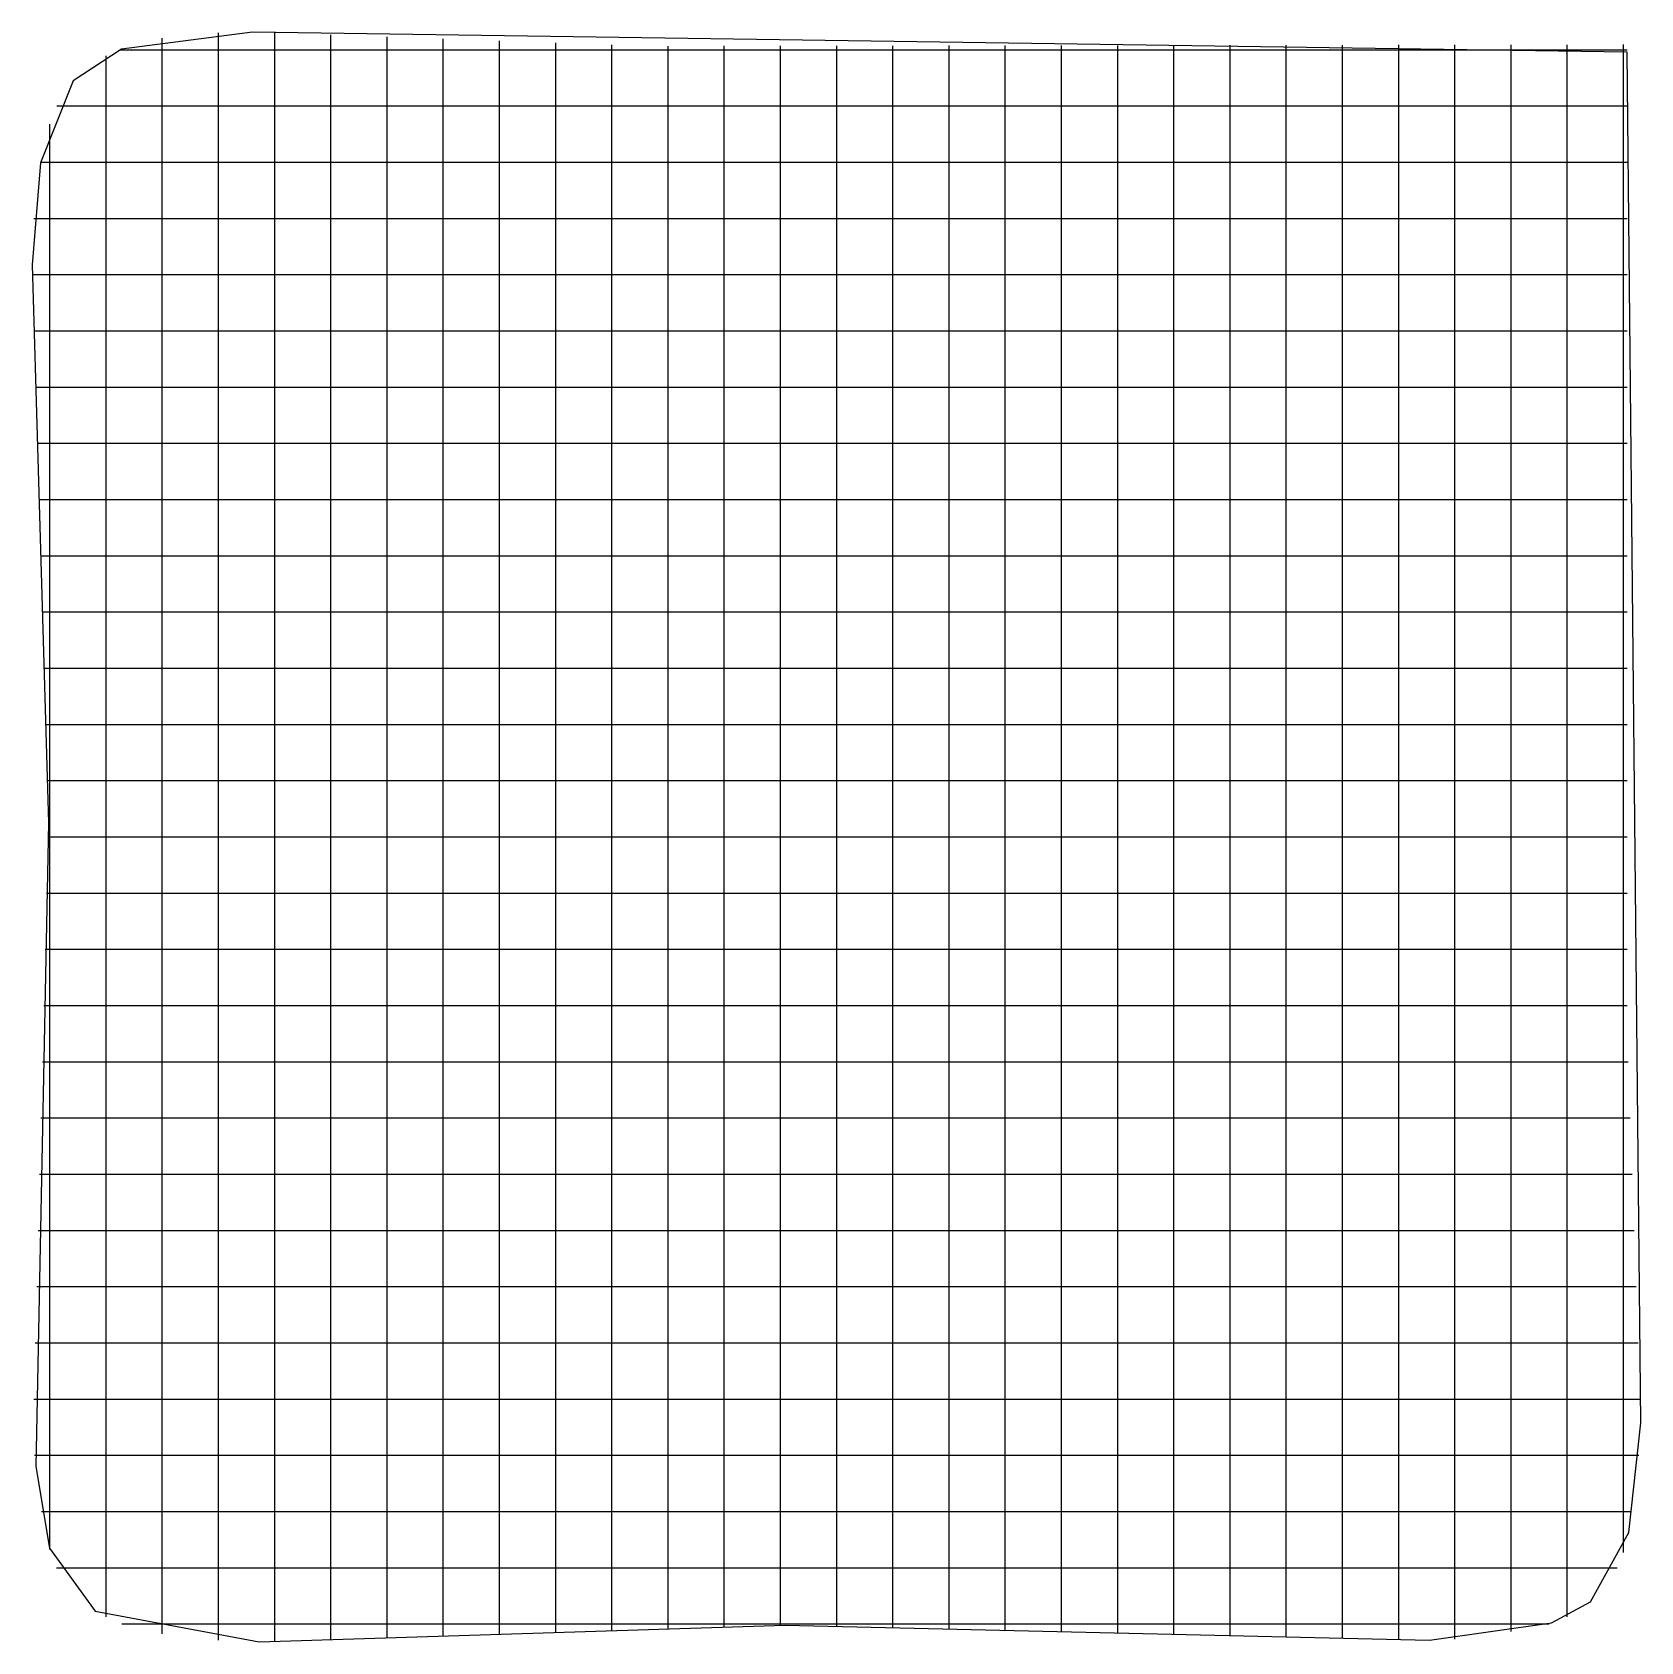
# Model space of a CAD drawing. Header units: metres. Extents: x 0.4 to 14.7, y 0.4 to 14.7.
import ezdxf

# ---------------------------------------------------------------- set-up
doc = ezdxf.new("R2010")
doc.units = ezdxf.units.M

msp = doc.modelspace()

# ---------------------------------------------------------------- linework, layer by layer
for p, q in [((1.593, 14.499), (1.593, 14.695)), ((2.093, 14.743), (2.093, 14.744)), ((2.093, 14.547), (2.093, 14.743)), ((2.593, 14.546), (2.593, 14.742)), ((3.093, 14.528), (3.093, 14.724)), ((3.593, 14.511), (3.593, 14.707)), ((4.093, 14.689), (4.093, 14.69)), ((4.093, 14.493), (4.093, 14.689)), ((4.593, 14.476), (4.593, 14.672)), ((5.093, 14.459), (5.093, 14.655)), ((5.593, 14.441), (5.593, 14.637)), ((6.093, 14.429), (6.093, 14.625)), ((6.593, 14.43), (6.593, 14.626)), ((7.093, 14.431), (7.093, 14.627)), ((7.593, 14.432), (7.593, 14.628)), ((8.093, 14.432), (8.093, 14.628)), ((8.593, 14.433), (8.593, 14.629)), ((9.093, 14.434), (9.093, 14.63)), ((9.593, 14.434), (9.593, 14.63)), ((10.093, 14.435), (10.093, 14.631)), ((10.593, 14.436), (10.593, 14.632)), ((11.093, 14.437), (11.093, 14.633)), ((11.593, 14.437), (11.593, 14.633)), ((12.093, 14.438), (12.093, 14.634)), ((12.593, 14.439), (12.593, 14.635)), ((13.093, 14.635), (13.093, 14.636)), ((13.093, 14.44), (13.093, 14.635)), ((13.593, 14.44), (13.593, 14.636)), ((14.093, 14.441), (14.093, 14.637)), ((14.593, 14.442), (14.593, 14.638)), ((1.093, 14.536), (1.093, 14.537)), ((1.093, 14.34), (1.093, 14.536)), ((1.221, 14.592), (1.417, 14.592)), ((1.221, 14.592), (1.417, 14.592)), ((1.417, 14.592), (1.592, 14.592)), ((1.592, 14.592), (1.695, 14.592)), ((1.593, 14.053), (1.593, 14.499)), ((1.695, 14.592), (2.678, 14.592)), ((2.093, 14.064), (2.093, 14.547)), ((2.593, 14.061), (2.593, 14.546)), ((2.678, 14.592), (3.195, 14.592)), ((3.093, 14.054), (3.093, 14.528)), ((3.195, 14.592), (3.392, 14.592)), ((3.392, 14.592), (3.495, 14.592)), ((3.495, 14.592), (4.478, 14.592)), ((3.593, 14.049), (3.593, 14.511)), ((4.093, 14.042), (4.093, 14.493)), ((4.478, 14.592), (4.995, 14.592)), ((4.593, 14.037), (4.593, 14.476)), ((4.995, 14.592), (5.192, 14.592)), ((5.192, 14.592), (5.295, 14.592)), ((5.295, 14.592), (5.851, 14.592)), ((5.851, 14.592), (6.047, 14.592)), ((6.047, 14.592), (6.565, 14.592)), ((6.565, 14.592), (7.547, 14.592)), ((7.547, 14.592), (7.651, 14.592)), ((7.651, 14.592), (7.847, 14.592)), ((7.847, 14.592), (8.365, 14.592)), ((8.365, 14.592), (9.347, 14.592)), ((9.347, 14.592), (9.451, 14.592)), ((9.451, 14.592), (9.647, 14.592)), ((9.647, 14.592), (10.165, 14.592)), ((10.165, 14.592), (11.147, 14.592)), ((11.147, 14.592), (11.251, 14.592)), ((11.251, 14.592), (11.447, 14.592)), ((11.447, 14.592), (11.965, 14.592)), ((11.965, 14.592), (12.947, 14.592)), ((12.947, 14.592), (13.051, 14.592)), ((13.051, 14.592), (13.247, 14.592)), ((13.247, 14.592), (13.765, 14.592)), ((13.765, 14.592), (14.522, 14.592)), ((14.522, 14.592), (14.626, 14.592)), ((1.093, 14.001), (1.093, 14.34)), ((5.093, 14.031), (5.093, 14.459)), ((5.593, 14.025), (5.593, 14.441)), ((6.093, 14.022), (6.093, 14.429)), ((6.593, 14.028), (6.593, 14.43)), ((7.093, 14.034), (7.093, 14.431)), ((7.593, 14.034), (7.593, 14.432)), ((8.093, 14.029), (8.093, 14.432)), ((8.593, 14.026), (8.593, 14.433)), ((9.093, 14.022), (9.093, 14.434)), ((9.593, 14.018), (9.593, 14.434)), ((10.093, 14.015), (10.093, 14.435)), ((10.593, 14.011), (10.593, 14.436)), ((11.093, 14.008), (11.093, 14.437)), ((11.593, 14.004), (11.593, 14.437)), ((12.093, 14), (12.093, 14.438)), ((12.593, 13.997), (12.593, 14.439)), ((13.093, 13.997), (13.093, 14.44)), ((13.593, 14.021), (13.593, 14.44)), ((14.093, 14.067), (14.093, 14.441)), ((14.593, 14.265), (14.593, 14.442)), ((14.593, 14.162), (14.593, 14.265)), ((0.654, 14.092), (0.85, 14.092)), ((0.654, 14.092), (0.85, 14.092)), ((0.85, 14.092), (1.22, 14.092)), ((1.22, 14.092), (2.203, 14.092)), ((1.593, 13.071), (1.593, 14.053)), ((2.093, 13.082), (2.093, 14.064)), ((2.203, 14.092), (2.306, 14.092)), ((2.306, 14.092), (2.503, 14.092)), ((2.503, 14.092), (3.02, 14.092)), ((2.593, 13.078), (2.593, 14.061)), ((3.02, 14.092), (4.003, 14.092)), ((3.093, 13.072), (3.093, 14.054)), ((3.593, 13.066), (3.593, 14.049)), ((4.003, 14.092), (4.106, 14.092)), ((4.093, 13.06), (4.093, 14.042)), ((4.106, 14.092), (4.303, 14.092)), ((4.303, 14.092), (4.82, 14.092)), ((4.593, 13.054), (4.593, 14.037)), ((4.82, 14.092), (5.803, 14.092)), ((5.093, 13.049), (5.093, 14.031)), ((5.803, 14.092), (5.906, 14.092)), ((5.906, 14.092), (6.103, 14.092)), ((6.103, 14.092), (6.62, 14.092)), ((6.62, 14.092), (7.603, 14.092)), ((7.093, 13.052), (7.093, 14.034)), ((7.593, 13.051), (7.593, 14.034)), ((7.603, 14.092), (7.706, 14.092)), ((7.706, 14.092), (7.903, 14.092)), ((7.903, 14.092), (8.42, 14.092)), ((8.42, 14.092), (9.403, 14.092)), ((9.403, 14.092), (9.506, 14.092)), ((9.506, 14.092), (9.703, 14.092)), ((9.703, 14.092), (10.22, 14.092)), ((10.22, 14.092), (11.203, 14.092)), ((11.203, 14.092), (11.306, 14.092)), ((11.306, 14.092), (11.503, 14.092)), ((11.503, 14.092), (12.02, 14.092)), ((12.02, 14.092), (13.003, 14.092)), ((13.003, 14.092), (13.106, 14.092)), ((13.106, 14.092), (13.303, 14.092)), ((13.303, 14.092), (13.82, 14.092)), ((13.82, 14.092), (14.522, 14.092)), ((14.093, 13.084), (14.093, 14.067)), ((14.522, 14.092), (14.626, 14.092)), ((14.593, 13.179), (14.593, 14.162)), ((0.593, 13.903), (0.593, 13.929)), ((0.593, 13.707), (0.593, 13.903)), ((1.093, 13.018), (1.093, 14.001)), ((5.593, 13.042), (5.593, 14.025)), ((6.093, 13.04), (6.093, 14.022)), ((6.593, 13.046), (6.593, 14.028)), ((8.093, 13.047), (8.093, 14.029)), ((8.593, 13.044), (8.593, 14.026)), ((9.093, 13.04), (9.093, 14.022)), ((9.593, 13.036), (9.593, 14.018)), ((10.093, 13.033), (10.093, 14.015)), ((10.593, 13.029), (10.593, 14.011)), ((11.093, 13.025), (11.093, 14.008)), ((11.593, 13.021), (11.593, 14.004)), ((12.093, 13.018), (12.093, 14)), ((12.593, 13.014), (12.593, 13.997)), ((13.093, 13.014), (13.093, 13.997)), ((13.593, 13.039), (13.593, 14.021)), ((0.593, 13.189), (0.593, 13.707)), ((0.511, 13.592), (0.707, 13.592)), ((0.511, 13.592), (0.707, 13.592)), ((0.707, 13.592), (1.127, 13.592)), ((1.127, 13.592), (2.109, 13.592)), ((2.109, 13.592), (2.213, 13.592)), ((2.213, 13.592), (2.409, 13.592)), ((2.409, 13.592), (2.927, 13.592)), ((2.927, 13.592), (3.909, 13.592)), ((3.909, 13.592), (4.013, 13.592)), ((4.013, 13.592), (4.209, 13.592)), ((4.209, 13.592), (4.727, 13.592)), ((4.727, 13.592), (5.709, 13.592)), ((5.709, 13.592), (5.813, 13.592)), ((5.813, 13.592), (6.009, 13.592)), ((6.009, 13.592), (6.527, 13.592)), ((6.527, 13.592), (7.509, 13.592)), ((7.509, 13.592), (7.613, 13.592)), ((7.613, 13.592), (7.809, 13.592)), ((7.809, 13.592), (8.327, 13.592)), ((8.327, 13.592), (9.309, 13.592)), ((9.309, 13.592), (9.413, 13.592)), ((9.413, 13.592), (9.609, 13.592)), ((9.609, 13.592), (10.127, 13.592)), ((10.127, 13.592), (11.109, 13.592)), ((11.109, 13.592), (11.213, 13.592)), ((11.213, 13.592), (11.409, 13.592)), ((11.409, 13.592), (11.927, 13.592)), ((11.927, 13.592), (12.909, 13.592)), ((12.909, 13.592), (13.013, 13.592)), ((13.013, 13.592), (13.209, 13.592)), ((13.209, 13.592), (13.727, 13.592)), ((13.727, 13.592), (14.522, 13.592)), ((14.522, 13.592), (14.626, 13.592)), ((0.593, 12.207), (0.593, 13.189)), ((14.593, 12.661), (14.593, 13.179)), ((0.451, 13.092), (0.647, 13.092)), ((0.451, 13.092), (0.647, 13.092)), ((0.647, 13.092), (1.088, 13.092)), ((1.088, 13.092), (2.07, 13.092)), ((1.593, 12.967), (1.593, 13.071)), ((2.07, 13.092), (2.173, 13.092)), ((2.093, 12.979), (2.093, 13.082)), ((2.173, 13.092), (2.37, 13.092)), ((2.37, 13.092), (2.888, 13.092)), ((2.593, 12.974), (2.593, 13.078)), ((2.888, 13.092), (3.87, 13.092)), ((3.093, 12.969), (3.093, 13.072)), ((3.593, 12.963), (3.593, 13.066)), ((3.87, 13.092), (3.973, 13.092)), ((3.973, 13.092), (4.17, 13.092)), ((4.093, 12.957), (4.093, 13.06)), ((4.17, 13.092), (4.688, 13.092)), ((4.593, 12.951), (4.593, 13.054)), ((4.688, 13.092), (5.67, 13.092)), ((5.093, 12.945), (5.093, 13.049)), ((5.593, 12.939), (5.593, 13.042)), ((5.67, 13.092), (5.773, 13.092)), ((5.773, 13.092), (5.97, 13.092)), ((5.97, 13.092), (6.488, 13.092)), ((6.093, 12.936), (6.093, 13.04)), ((6.488, 13.092), (7.47, 13.092)), ((6.593, 12.943), (6.593, 13.046)), ((7.093, 12.948), (7.093, 13.052)), ((7.47, 13.092), (7.573, 13.092)), ((7.573, 13.092), (7.77, 13.092)), ((7.593, 12.947), (7.593, 13.051)), ((7.77, 13.092), (8.288, 13.092)), ((8.093, 12.944), (8.093, 13.047)), ((8.288, 13.092), (9.27, 13.092)), ((8.593, 12.94), (8.593, 13.044)), ((9.093, 12.937), (9.093, 13.04)), ((9.27, 13.092), (9.373, 13.092)), ((9.373, 13.092), (9.57, 13.092)), ((9.57, 13.092), (10.088, 13.092)), ((9.593, 12.933), (9.593, 13.036)), ((10.088, 13.092), (11.07, 13.092)), ((10.093, 12.929), (10.093, 13.033)), ((10.593, 12.926), (10.593, 13.029)), ((11.07, 13.092), (11.173, 13.092)), ((11.173, 13.092), (11.37, 13.092)), ((11.37, 13.092), (11.888, 13.092)), ((11.888, 13.092), (12.87, 13.092)), ((12.87, 13.092), (12.973, 13.092)), ((12.973, 13.092), (13.17, 13.092)), ((13.17, 13.092), (13.688, 13.092)), ((13.593, 12.935), (13.593, 13.039)), ((13.688, 13.092), (14.522, 13.092)), ((14.093, 12.981), (14.093, 13.084)), ((14.522, 13.092), (14.626, 13.092)), ((1.093, 12.915), (1.093, 13.018)), ((1.093, 12.718), (1.093, 12.915)), ((1.593, 12.771), (1.593, 12.967)), ((2.093, 12.782), (2.093, 12.979)), ((2.593, 12.778), (2.593, 12.974)), ((3.093, 12.772), (3.093, 12.969)), ((3.593, 12.766), (3.593, 12.963)), ((4.093, 12.76), (4.093, 12.957)), ((4.593, 12.754), (4.593, 12.951)), ((5.093, 12.749), (5.093, 12.945)), ((5.593, 12.742), (5.593, 12.939)), ((6.093, 12.74), (6.093, 12.936)), ((6.593, 12.746), (6.593, 12.943)), ((7.093, 12.752), (7.093, 12.948)), ((7.593, 12.751), (7.593, 12.947)), ((8.093, 12.747), (8.093, 12.944)), ((8.593, 12.744), (8.593, 12.94)), ((9.093, 12.74), (9.093, 12.937)), ((9.593, 12.736), (9.593, 12.933)), ((10.093, 12.733), (10.093, 12.929)), ((10.593, 12.729), (10.593, 12.926)), ((11.093, 12.921), (11.093, 13.025)), ((11.093, 12.726), (11.093, 12.921)), ((11.593, 12.918), (11.593, 13.021)), ((11.593, 12.721), (11.593, 12.918)), ((12.093, 12.914), (12.093, 13.018)), ((12.093, 12.718), (12.093, 12.914)), ((12.593, 12.911), (12.593, 13.014)), ((12.593, 12.714), (12.593, 12.911)), ((13.093, 12.911), (13.093, 13.014)), ((13.093, 12.715), (13.093, 12.911)), ((13.593, 12.739), (13.593, 12.935)), ((14.093, 12.784), (14.093, 12.981)), ((1.593, 12.253), (1.593, 12.771)), ((2.093, 12.264), (2.093, 12.782)), ((2.593, 12.261), (2.593, 12.778)), ((3.093, 12.254), (3.093, 12.772)), ((3.593, 12.249), (3.593, 12.766)), ((4.093, 12.242), (4.093, 12.76)), ((4.593, 12.237), (4.593, 12.754)), ((5.093, 12.231), (5.093, 12.749)), ((5.593, 12.225), (5.593, 12.742)), ((6.593, 12.228), (6.593, 12.746)), ((7.093, 12.234), (7.093, 12.752)), ((7.593, 12.234), (7.593, 12.751)), ((8.093, 12.229), (8.093, 12.747)), ((8.593, 12.226), (8.593, 12.744)), ((14.093, 12.267), (14.093, 12.784)), ((1.093, 12.201), (1.093, 12.718)), ((6.093, 12.222), (6.093, 12.74)), ((9.093, 12.222), (9.093, 12.74)), ((9.593, 12.218), (9.593, 12.736)), ((10.093, 12.215), (10.093, 12.733)), ((10.593, 12.211), (10.593, 12.729)), ((11.093, 12.208), (11.093, 12.726)), ((11.593, 12.204), (11.593, 12.721)), ((12.093, 12.2), (12.093, 12.718)), ((12.593, 12.197), (12.593, 12.714)), ((13.093, 12.197), (13.093, 12.715)), ((13.593, 12.221), (13.593, 12.739)), ((14.593, 12.465), (14.593, 12.661)), ((0.438, 12.592), (0.634, 12.592)), ((0.438, 12.592), (0.634, 12.592)), ((0.634, 12.592), (1.079, 12.592)), ((1.079, 12.592), (2.061, 12.592)), ((2.061, 12.592), (2.165, 12.592)), ((2.165, 12.592), (2.361, 12.592)), ((2.361, 12.592), (2.879, 12.592)), ((2.879, 12.592), (3.861, 12.592)), ((3.861, 12.592), (3.965, 12.592)), ((3.965, 12.592), (4.161, 12.592)), ((4.161, 12.592), (4.679, 12.592)), ((4.679, 12.592), (5.661, 12.592)), ((5.661, 12.592), (5.765, 12.592)), ((5.765, 12.592), (5.961, 12.592)), ((5.961, 12.592), (6.479, 12.592)), ((6.479, 12.592), (7.461, 12.592)), ((7.461, 12.592), (7.565, 12.592)), ((7.565, 12.592), (7.761, 12.592)), ((7.761, 12.592), (8.279, 12.592)), ((8.279, 12.592), (9.261, 12.592)), ((9.261, 12.592), (9.365, 12.592)), ((9.365, 12.592), (9.561, 12.592)), ((9.561, 12.592), (10.079, 12.592)), ((10.079, 12.592), (11.061, 12.592)), ((11.061, 12.592), (11.165, 12.592)), ((11.165, 12.592), (11.361, 12.592)), ((11.361, 12.592), (11.879, 12.592)), ((11.879, 12.592), (12.861, 12.592)), ((12.861, 12.592), (12.965, 12.592)), ((12.965, 12.592), (13.161, 12.592)), ((13.161, 12.592), (13.679, 12.592)), ((13.679, 12.592), (14.522, 12.592)), ((14.522, 12.592), (14.626, 12.592)), ((14.593, 12.362), (14.593, 12.465)), ((14.593, 11.379), (14.593, 12.362)), ((0.593, 12.103), (0.593, 12.207)), ((1.093, 11.218), (1.093, 12.201)), ((1.593, 11.271), (1.593, 12.253)), ((2.093, 11.282), (2.093, 12.264)), ((2.593, 11.278), (2.593, 12.261)), ((3.093, 11.272), (3.093, 12.254)), ((3.593, 11.266), (3.593, 12.249)), ((4.093, 11.26), (4.093, 12.242)), ((4.593, 11.254), (4.593, 12.237)), ((5.093, 11.249), (5.093, 12.231)), ((5.593, 11.242), (5.593, 12.225)), ((6.093, 11.24), (6.093, 12.222)), ((6.593, 11.246), (6.593, 12.228)), ((7.093, 11.252), (7.093, 12.234)), ((7.593, 11.251), (7.593, 12.234)), ((8.093, 11.247), (8.093, 12.229)), ((8.593, 11.244), (8.593, 12.226)), ((9.093, 11.24), (9.093, 12.222)), ((9.593, 11.236), (9.593, 12.218)), ((10.093, 11.233), (10.093, 12.215)), ((10.593, 11.229), (10.593, 12.211)), ((11.093, 11.225), (11.093, 12.208)), ((11.593, 11.221), (11.593, 12.204)), ((12.093, 11.218), (12.093, 12.2)), ((12.593, 11.214), (12.593, 12.197)), ((13.093, 11.214), (13.093, 12.197)), ((13.593, 11.239), (13.593, 12.221)), ((14.093, 11.284), (14.093, 12.267)), ((0.453, 12.092), (0.649, 12.092)), ((0.453, 12.092), (0.649, 12.092)), ((0.593, 11.907), (0.593, 12.103)), ((0.649, 12.092), (1.089, 12.092)), ((1.089, 12.092), (2.071, 12.092)), ((2.071, 12.092), (2.175, 12.092)), ((2.175, 12.092), (2.371, 12.092)), ((2.371, 12.092), (2.889, 12.092)), ((2.889, 12.092), (3.871, 12.092)), ((3.871, 12.092), (3.975, 12.092)), ((3.975, 12.092), (4.171, 12.092)), ((4.171, 12.092), (4.689, 12.092)), ((4.689, 12.092), (5.671, 12.092)), ((5.671, 12.092), (5.775, 12.092)), ((5.775, 12.092), (5.971, 12.092)), ((5.971, 12.092), (6.489, 12.092)), ((6.489, 12.092), (7.471, 12.092)), ((7.471, 12.092), (7.575, 12.092)), ((7.575, 12.092), (7.771, 12.092)), ((7.771, 12.092), (8.289, 12.092)), ((8.289, 12.092), (9.271, 12.092)), ((9.271, 12.092), (9.375, 12.092)), ((9.375, 12.092), (9.571, 12.092)), ((9.571, 12.092), (10.089, 12.092)), ((10.089, 12.092), (11.071, 12.092)), ((11.071, 12.092), (11.175, 12.092)), ((11.175, 12.092), (11.371, 12.092)), ((11.371, 12.092), (11.889, 12.092)), ((11.889, 12.092), (12.871, 12.092)), ((12.871, 12.092), (12.975, 12.092)), ((12.975, 12.092), (13.171, 12.092)), ((13.171, 12.092), (13.689, 12.092)), ((13.689, 12.092), (14.522, 12.092)), ((14.522, 12.092), (14.626, 12.092)), ((0.593, 11.389), (0.593, 11.907)), ((0.468, 11.592), (0.664, 11.592)), ((0.468, 11.592), (0.664, 11.592)), ((0.664, 11.592), (1.099, 11.592)), ((1.099, 11.592), (2.081, 11.592)), ((2.081, 11.592), (2.184, 11.592)), ((2.184, 11.592), (2.381, 11.592)), ((2.381, 11.592), (2.899, 11.592)), ((2.899, 11.592), (3.881, 11.592)), ((3.881, 11.592), (3.984, 11.592)), ((3.984, 11.592), (4.181, 11.592)), ((4.181, 11.592), (4.699, 11.592)), ((4.699, 11.592), (5.681, 11.592)), ((5.681, 11.592), (5.784, 11.592)), ((5.784, 11.592), (5.981, 11.592)), ((5.981, 11.592), (6.499, 11.592)), ((6.499, 11.592), (7.481, 11.592)), ((7.481, 11.592), (7.584, 11.592)), ((7.584, 11.592), (7.781, 11.592)), ((7.781, 11.592), (8.299, 11.592)), ((8.299, 11.592), (9.281, 11.592)), ((9.281, 11.592), (9.384, 11.592)), ((9.384, 11.592), (9.581, 11.592)), ((9.581, 11.592), (10.099, 11.592)), ((10.099, 11.592), (11.081, 11.592)), ((11.081, 11.592), (11.184, 11.592)), ((11.184, 11.592), (11.381, 11.592)), ((11.381, 11.592), (11.899, 11.592)), ((11.899, 11.592), (12.881, 11.592)), ((12.881, 11.592), (12.984, 11.592)), ((12.984, 11.592), (13.181, 11.592)), ((13.181, 11.592), (13.699, 11.592)), ((13.699, 11.592), (14.522, 11.592)), ((14.522, 11.592), (14.626, 11.592)), ((0.593, 10.407), (0.593, 11.389)), ((14.593, 10.861), (14.593, 11.379)), ((1.093, 11.115), (1.093, 11.218)), ((1.593, 11.167), (1.593, 11.271)), ((1.593, 10.971), (1.593, 11.167)), ((2.093, 11.179), (2.093, 11.282)), ((2.093, 10.982), (2.093, 11.179)), ((2.593, 11.174), (2.593, 11.278)), ((2.593, 10.978), (2.593, 11.174)), ((3.093, 11.169), (3.093, 11.272)), ((3.093, 10.972), (3.093, 11.169)), ((3.593, 11.163), (3.593, 11.266)), ((4.093, 11.157), (4.093, 11.26)), ((4.593, 11.151), (4.593, 11.254)), ((5.093, 11.145), (5.093, 11.249)), ((5.593, 11.139), (5.593, 11.242)), ((6.093, 11.136), (6.093, 11.24)), ((6.593, 11.143), (6.593, 11.246)), ((7.093, 11.148), (7.093, 11.252)), ((7.593, 11.147), (7.593, 11.251)), ((8.093, 11.144), (8.093, 11.247)), ((8.593, 11.14), (8.593, 11.244)), ((9.093, 11.137), (9.093, 11.24)), ((9.593, 11.133), (9.593, 11.236)), ((10.093, 11.129), (10.093, 11.233)), ((10.593, 11.126), (10.593, 11.229)), ((11.093, 11.121), (11.093, 11.225)), ((11.593, 11.118), (11.593, 11.221)), ((12.093, 11.114), (12.093, 11.218)), ((12.593, 11.111), (12.593, 11.214)), ((13.093, 11.111), (13.093, 11.214)), ((13.593, 11.135), (13.593, 11.239)), ((14.093, 11.181), (14.093, 11.284)), ((14.093, 10.984), (14.093, 11.181)), ((0.484, 11.092), (0.68, 11.092)), ((0.484, 11.092), (0.68, 11.092)), ((0.68, 11.092), (1.109, 11.092)), ((1.093, 10.918), (1.093, 11.115)), ((1.109, 11.092), (2.091, 11.092)), ((2.091, 11.092), (2.195, 11.092)), ((2.195, 11.092), (2.391, 11.092)), ((2.391, 11.092), (2.909, 11.092)), ((2.909, 11.092), (3.891, 11.092)), ((3.593, 10.966), (3.593, 11.163)), ((3.891, 11.092), (3.995, 11.092)), ((3.995, 11.092), (4.191, 11.092)), ((4.093, 10.96), (4.093, 11.157)), ((4.191, 11.092), (4.709, 11.092)), ((4.593, 10.954), (4.593, 11.151)), ((4.709, 11.092), (5.691, 11.092)), ((5.093, 10.949), (5.093, 11.145)), ((5.593, 10.942), (5.593, 11.139)), ((5.691, 11.092), (5.795, 11.092)), ((5.795, 11.092), (5.991, 11.092)), ((5.991, 11.092), (6.509, 11.092)), ((6.093, 10.94), (6.093, 11.136)), ((6.509, 11.092), (7.491, 11.092)), ((6.593, 10.946), (6.593, 11.143)), ((7.093, 10.952), (7.093, 11.148)), ((7.491, 11.092), (7.595, 11.092)), ((7.593, 10.951), (7.593, 11.147)), ((7.595, 11.092), (7.791, 11.092)), ((7.791, 11.092), (8.309, 11.092)), ((8.093, 10.947), (8.093, 11.144)), ((8.309, 11.092), (9.291, 11.092)), ((8.593, 10.944), (8.593, 11.14)), ((9.093, 10.94), (9.093, 11.137)), ((9.291, 11.092), (9.395, 11.092)), ((9.395, 11.092), (9.591, 11.092)), ((9.591, 11.092), (10.109, 11.092)), ((9.593, 10.936), (9.593, 11.133)), ((10.093, 10.933), (10.093, 11.129)), ((10.109, 11.092), (11.091, 11.092)), ((10.593, 10.929), (10.593, 11.126)), ((11.091, 11.092), (11.195, 11.092)), ((11.093, 10.926), (11.093, 11.121)), ((11.195, 11.092), (11.391, 11.092)), ((11.391, 11.092), (11.909, 11.092)), ((11.593, 10.921), (11.593, 11.118)), ((11.909, 11.092), (12.891, 11.092)), ((12.093, 10.918), (12.093, 11.114)), ((12.593, 10.914), (12.593, 11.111)), ((12.891, 11.092), (12.995, 11.092)), ((12.995, 11.092), (13.191, 11.092)), ((13.093, 10.915), (13.093, 11.111)), ((13.191, 11.092), (13.709, 11.092)), ((13.593, 10.939), (13.593, 11.135)), ((13.709, 11.092), (14.522, 11.092)), ((14.522, 11.092), (14.626, 11.092)), ((1.093, 10.401), (1.093, 10.918)), ((1.593, 10.453), (1.593, 10.971)), ((2.093, 10.464), (2.093, 10.982)), ((2.593, 10.461), (2.593, 10.978)), ((3.093, 10.454), (3.093, 10.972)), ((3.593, 10.449), (3.593, 10.966)), ((4.093, 10.442), (4.093, 10.96)), ((4.593, 10.437), (4.593, 10.954)), ((5.093, 10.431), (5.093, 10.949)), ((5.593, 10.425), (5.593, 10.942)), ((6.093, 10.422), (6.093, 10.94)), ((6.593, 10.428), (6.593, 10.946)), ((7.093, 10.434), (7.093, 10.952)), ((7.593, 10.434), (7.593, 10.951)), ((8.093, 10.429), (8.093, 10.947)), ((8.593, 10.426), (8.593, 10.944)), ((9.093, 10.422), (9.093, 10.94)), ((9.593, 10.418), (9.593, 10.936)), ((10.093, 10.415), (10.093, 10.933)), ((10.593, 10.411), (10.593, 10.929)), ((11.093, 10.408), (11.093, 10.926)), ((11.593, 10.404), (11.593, 10.921)), ((12.093, 10.4), (12.093, 10.918)), ((12.593, 10.397), (12.593, 10.914)), ((13.093, 10.397), (13.093, 10.915)), ((13.593, 10.421), (13.593, 10.939)), ((14.093, 10.467), (14.093, 10.984)), ((14.593, 10.665), (14.593, 10.861)), ((14.593, 10.562), (14.593, 10.665)), ((0.499, 10.592), (0.695, 10.592)), ((0.499, 10.592), (0.695, 10.592)), ((0.695, 10.592), (1.119, 10.592)), ((1.119, 10.592), (2.101, 10.592)), ((1.593, 9.471), (1.593, 10.453)), ((2.093, 9.482), (2.093, 10.464)), ((2.101, 10.592), (2.205, 10.592)), ((2.205, 10.592), (2.401, 10.592)), ((2.401, 10.592), (2.919, 10.592)), ((2.593, 9.478), (2.593, 10.461)), ((2.919, 10.592), (3.901, 10.592)), ((3.093, 9.472), (3.093, 10.454)), ((3.901, 10.592), (4.005, 10.592)), ((4.005, 10.592), (4.201, 10.592)), ((4.201, 10.592), (4.719, 10.592)), ((4.719, 10.592), (5.701, 10.592)), ((5.701, 10.592), (5.805, 10.592)), ((5.805, 10.592), (6.001, 10.592)), ((6.001, 10.592), (6.519, 10.592)), ((6.519, 10.592), (7.501, 10.592)), ((7.501, 10.592), (7.605, 10.592)), ((7.605, 10.592), (7.801, 10.592)), ((7.801, 10.592), (8.319, 10.592)), ((8.319, 10.592), (9.301, 10.592)), ((9.301, 10.592), (9.405, 10.592)), ((9.405, 10.592), (9.601, 10.592)), ((9.601, 10.592), (10.119, 10.592)), ((10.119, 10.592), (11.101, 10.592)), ((11.101, 10.592), (11.205, 10.592)), ((11.205, 10.592), (11.401, 10.592)), ((11.401, 10.592), (11.919, 10.592)), ((11.919, 10.592), (12.901, 10.592)), ((12.901, 10.592), (13.005, 10.592)), ((13.005, 10.592), (13.201, 10.592)), ((13.201, 10.592), (13.719, 10.592)), ((13.719, 10.592), (14.522, 10.592)), ((14.093, 9.484), (14.093, 10.467)), ((14.522, 10.592), (14.626, 10.592)), ((14.593, 9.579), (14.593, 10.562)), ((0.593, 10.303), (0.593, 10.407)), ((1.093, 9.418), (1.093, 10.401)), ((3.593, 9.466), (3.593, 10.449)), ((4.093, 9.46), (4.093, 10.442)), ((4.593, 9.454), (4.593, 10.437)), ((5.093, 9.449), (5.093, 10.431)), ((5.593, 9.442), (5.593, 10.425)), ((6.093, 9.44), (6.093, 10.422)), ((6.593, 9.446), (6.593, 10.428)), ((7.093, 9.452), (7.093, 10.434)), ((7.593, 9.451), (7.593, 10.434)), ((8.093, 9.447), (8.093, 10.429)), ((8.593, 9.444), (8.593, 10.426)), ((9.093, 9.44), (9.093, 10.422)), ((9.593, 9.436), (9.593, 10.418)), ((10.093, 9.433), (10.093, 10.415)), ((10.593, 9.429), (10.593, 10.411)), ((11.093, 9.425), (11.093, 10.408)), ((11.593, 9.421), (11.593, 10.404)), ((12.093, 9.418), (12.093, 10.4)), ((12.593, 9.414), (12.593, 10.397)), ((13.093, 9.414), (13.093, 10.397)), ((13.593, 9.439), (13.593, 10.421)), ((0.593, 10.107), (0.593, 10.303)), ((0.514, 10.092), (0.71, 10.092)), ((0.514, 10.092), (0.71, 10.092)), ((0.593, 9.589), (0.593, 10.107)), ((0.71, 10.092), (1.129, 10.092)), ((1.129, 10.092), (2.111, 10.092)), ((2.111, 10.092), (2.215, 10.092)), ((2.215, 10.092), (2.411, 10.092)), ((2.411, 10.092), (2.929, 10.092)), ((2.929, 10.092), (3.911, 10.092)), ((3.911, 10.092), (4.015, 10.092)), ((4.015, 10.092), (4.211, 10.092)), ((4.211, 10.092), (4.729, 10.092)), ((4.729, 10.092), (5.711, 10.092)), ((5.711, 10.092), (5.815, 10.092)), ((5.815, 10.092), (6.011, 10.092)), ((6.011, 10.092), (6.529, 10.092)), ((6.529, 10.092), (7.511, 10.092)), ((7.511, 10.092), (7.615, 10.092)), ((7.615, 10.092), (7.811, 10.092)), ((7.811, 10.092), (8.329, 10.092)), ((8.329, 10.092), (9.311, 10.092)), ((9.311, 10.092), (9.415, 10.092)), ((9.415, 10.092), (9.611, 10.092)), ((9.611, 10.092), (10.129, 10.092)), ((10.129, 10.092), (11.111, 10.092)), ((11.111, 10.092), (11.215, 10.092)), ((11.215, 10.092), (11.411, 10.092)), ((11.411, 10.092), (11.929, 10.092)), ((11.929, 10.092), (12.911, 10.092)), ((12.911, 10.092), (13.015, 10.092)), ((13.015, 10.092), (13.211, 10.092)), ((13.211, 10.092), (13.729, 10.092)), ((13.729, 10.092), (14.522, 10.092)), ((14.522, 10.092), (14.626, 10.092)), ((0.529, 9.592), (0.725, 9.592)), ((0.529, 9.592), (0.725, 9.592)), ((0.725, 9.592), (1.139, 9.592)), ((1.139, 9.592), (2.122, 9.592)), ((2.122, 9.592), (2.225, 9.592)), ((2.225, 9.592), (2.421, 9.592)), ((2.421, 9.592), (2.939, 9.592)), ((2.939, 9.592), (3.922, 9.592)), ((3.922, 9.592), (4.025, 9.592)), ((4.025, 9.592), (4.221, 9.592)), ((4.221, 9.592), (4.739, 9.592)), ((4.739, 9.592), (5.722, 9.592)), ((5.722, 9.592), (5.825, 9.592)), ((5.825, 9.592), (6.021, 9.592)), ((6.021, 9.592), (6.539, 9.592)), ((6.539, 9.592), (7.522, 9.592)), ((7.522, 9.592), (7.625, 9.592)), ((7.625, 9.592), (7.821, 9.592)), ((7.821, 9.592), (8.339, 9.592)), ((8.339, 9.592), (9.322, 9.592)), ((9.322, 9.592), (9.425, 9.592)), ((9.425, 9.592), (9.621, 9.592)), ((9.621, 9.592), (10.139, 9.592)), ((10.139, 9.592), (11.122, 9.592)), ((11.122, 9.592), (11.225, 9.592)), ((11.225, 9.592), (11.421, 9.592)), ((11.421, 9.592), (11.939, 9.592)), ((11.939, 9.592), (12.922, 9.592)), ((12.922, 9.592), (13.025, 9.592)), ((13.025, 9.592), (13.221, 9.592)), ((13.221, 9.592), (13.739, 9.592)), ((13.739, 9.592), (14.522, 9.592)), ((14.522, 9.592), (14.626, 9.592)), ((0.593, 8.607), (0.593, 9.589)), ((1.593, 9.367), (1.593, 9.471)), ((2.093, 9.379), (2.093, 9.482)), ((2.593, 9.374), (2.593, 9.478)), ((3.093, 9.369), (3.093, 9.472)), ((3.593, 9.363), (3.593, 9.466)), ((4.093, 9.357), (4.093, 9.46)), ((4.593, 9.351), (4.593, 9.454)), ((5.093, 9.345), (5.093, 9.449)), ((7.093, 9.348), (7.093, 9.452)), ((7.593, 9.347), (7.593, 9.451)), ((14.093, 9.381), (14.093, 9.484)), ((14.593, 9.061), (14.593, 9.579)), ((1.093, 9.315), (1.093, 9.418)), ((1.093, 9.118), (1.093, 9.315)), ((1.593, 9.171), (1.593, 9.367)), ((2.093, 9.182), (2.093, 9.379)), ((2.593, 9.178), (2.593, 9.374)), ((3.093, 9.172), (3.093, 9.369)), ((3.593, 9.166), (3.593, 9.363)), ((4.093, 9.16), (4.093, 9.357)), ((4.593, 9.154), (4.593, 9.351)), ((5.093, 9.149), (5.093, 9.345)), ((5.593, 9.339), (5.593, 9.442)), ((5.593, 9.142), (5.593, 9.339)), ((6.093, 9.336), (6.093, 9.44)), ((6.093, 9.14), (6.093, 9.336)), ((6.593, 9.343), (6.593, 9.446)), ((6.593, 9.146), (6.593, 9.343)), ((7.093, 9.152), (7.093, 9.348)), ((7.593, 9.151), (7.593, 9.347)), ((8.093, 9.344), (8.093, 9.447)), ((8.093, 9.147), (8.093, 9.344)), ((8.593, 9.34), (8.593, 9.444)), ((8.593, 9.144), (8.593, 9.34)), ((9.093, 9.337), (9.093, 9.44)), ((9.093, 9.14), (9.093, 9.337)), ((9.593, 9.333), (9.593, 9.436)), ((9.593, 9.136), (9.593, 9.333)), ((10.093, 9.329), (10.093, 9.433)), ((10.093, 9.133), (10.093, 9.329)), ((10.593, 9.326), (10.593, 9.429)), ((10.593, 9.129), (10.593, 9.326)), ((11.093, 9.321), (11.093, 9.425)), ((11.093, 9.126), (11.093, 9.321)), ((11.593, 9.318), (11.593, 9.421)), ((11.593, 9.121), (11.593, 9.318)), ((12.093, 9.314), (12.093, 9.418)), ((12.093, 9.118), (12.093, 9.314)), ((12.593, 9.311), (12.593, 9.414)), ((12.593, 9.114), (12.593, 9.311)), ((13.093, 9.311), (13.093, 9.414)), ((13.093, 9.115), (13.093, 9.311)), ((13.593, 9.335), (13.593, 9.439)), ((13.593, 9.139), (13.593, 9.335)), ((14.093, 9.184), (14.093, 9.381)), ((1.593, 8.653), (1.593, 9.171)), ((2.093, 8.664), (2.093, 9.182)), ((2.593, 8.661), (2.593, 9.178)), ((3.093, 8.654), (3.093, 9.172)), ((3.593, 8.649), (3.593, 9.166)), ((14.093, 8.667), (14.093, 9.184)), ((0.545, 9.092), (0.741, 9.092)), ((0.545, 9.092), (0.741, 9.092)), ((0.741, 9.092), (1.149, 9.092)), ((1.093, 8.601), (1.093, 9.118)), ((1.149, 9.092), (2.131, 9.092)), ((2.131, 9.092), (2.235, 9.092)), ((2.235, 9.092), (2.431, 9.092)), ((2.431, 9.092), (2.949, 9.092)), ((2.949, 9.092), (3.931, 9.092)), ((3.931, 9.092), (4.035, 9.092)), ((4.035, 9.092), (4.231, 9.092)), ((4.093, 8.642), (4.093, 9.16)), ((4.231, 9.092), (4.749, 9.092)), ((4.593, 8.637), (4.593, 9.154)), ((4.749, 9.092), (5.731, 9.092)), ((5.093, 8.631), (5.093, 9.149)), ((5.593, 8.625), (5.593, 9.142)), ((5.731, 9.092), (5.835, 9.092)), ((5.835, 9.092), (6.031, 9.092)), ((6.031, 9.092), (6.549, 9.092)), ((6.093, 8.622), (6.093, 9.14)), ((6.549, 9.092), (7.531, 9.092)), ((6.593, 8.628), (6.593, 9.146)), ((7.093, 8.634), (7.093, 9.152)), ((7.531, 9.092), (7.635, 9.092)), ((7.593, 8.634), (7.593, 9.151)), ((7.635, 9.092), (7.831, 9.092)), ((7.831, 9.092), (8.349, 9.092)), ((8.093, 8.629), (8.093, 9.147)), ((8.349, 9.092), (9.331, 9.092)), ((8.593, 8.626), (8.593, 9.144)), ((9.093, 8.622), (9.093, 9.14)), ((9.331, 9.092), (9.435, 9.092)), ((9.435, 9.092), (9.631, 9.092)), ((9.593, 8.618), (9.593, 9.136)), ((9.631, 9.092), (10.149, 9.092)), ((10.093, 8.615), (10.093, 9.133)), ((10.149, 9.092), (11.131, 9.092)), ((10.593, 8.611), (10.593, 9.129)), ((11.093, 8.608), (11.093, 9.126)), ((11.131, 9.092), (11.235, 9.092)), ((11.235, 9.092), (11.431, 9.092)), ((11.431, 9.092), (11.949, 9.092)), ((11.593, 8.604), (11.593, 9.121)), ((11.949, 9.092), (12.931, 9.092)), ((12.093, 8.6), (12.093, 9.118)), ((12.593, 8.597), (12.593, 9.114)), ((12.931, 9.092), (13.035, 9.092)), ((13.035, 9.092), (13.231, 9.092)), ((13.093, 8.597), (13.093, 9.115)), ((13.231, 9.092), (13.749, 9.092)), ((13.593, 8.621), (13.593, 9.139)), ((13.749, 9.092), (14.522, 9.092)), ((14.522, 9.092), (14.626, 9.092)), ((14.593, 8.865), (14.593, 9.061)), ((14.593, 8.762), (14.593, 8.865)), ((14.593, 7.779), (14.593, 8.762)), ((0.56, 8.592), (0.756, 8.592)), ((0.56, 8.592), (0.756, 8.592)), ((0.593, 8.503), (0.593, 8.607)), ((0.756, 8.592), (1.159, 8.592)), ((1.093, 7.618), (1.093, 8.601)), ((1.159, 8.592), (2.141, 8.592)), ((1.593, 7.671), (1.593, 8.653)), ((2.093, 7.682), (2.093, 8.664)), ((2.141, 8.592), (2.245, 8.592)), ((2.245, 8.592), (2.441, 8.592)), ((2.441, 8.592), (2.959, 8.592)), ((2.593, 7.678), (2.593, 8.661)), ((2.959, 8.592), (3.941, 8.592)), ((3.093, 7.672), (3.093, 8.654)), ((3.593, 7.666), (3.593, 8.649)), ((3.941, 8.592), (4.045, 8.592)), ((4.045, 8.592), (4.241, 8.592)), ((4.093, 7.66), (4.093, 8.642)), ((4.241, 8.592), (4.759, 8.592)), ((4.593, 7.654), (4.593, 8.637)), ((4.759, 8.592), (5.741, 8.592)), ((5.093, 7.649), (5.093, 8.631)), ((5.593, 7.642), (5.593, 8.625)), ((5.741, 8.592), (5.845, 8.592)), ((5.845, 8.592), (6.041, 8.592)), ((6.041, 8.592), (6.559, 8.592)), ((6.093, 7.64), (6.093, 8.622)), ((6.559, 8.592), (7.541, 8.592)), ((6.593, 7.646), (6.593, 8.628)), ((7.093, 7.652), (7.093, 8.634)), ((7.541, 8.592), (7.645, 8.592)), ((7.593, 7.651), (7.593, 8.634)), ((7.645, 8.592), (7.841, 8.592)), ((7.841, 8.592), (8.359, 8.592)), ((8.093, 7.647), (8.093, 8.629)), ((8.359, 8.592), (9.341, 8.592)), ((8.593, 7.644), (8.593, 8.626)), ((9.093, 7.64), (9.093, 8.622)), ((9.341, 8.592), (9.445, 8.592)), ((9.445, 8.592), (9.641, 8.592)), ((9.593, 7.636), (9.593, 8.618)), ((9.641, 8.592), (10.159, 8.592)), ((10.093, 7.633), (10.093, 8.615)), ((10.159, 8.592), (11.141, 8.592)), ((10.593, 7.629), (10.593, 8.611)), ((11.093, 7.625), (11.093, 8.608)), ((11.141, 8.592), (11.245, 8.592)), ((11.245, 8.592), (11.441, 8.592)), ((11.441, 8.592), (11.959, 8.592)), ((11.593, 7.621), (11.593, 8.604)), ((11.959, 8.592), (12.941, 8.592)), ((12.093, 7.618), (12.093, 8.6)), ((12.593, 7.614), (12.593, 8.597)), ((12.941, 8.592), (13.045, 8.592)), ((13.045, 8.592), (13.241, 8.592)), ((13.093, 7.614), (13.093, 8.597)), ((13.241, 8.592), (13.759, 8.592)), ((13.593, 7.639), (13.593, 8.621)), ((13.759, 8.592), (14.522, 8.592)), ((14.093, 7.684), (14.093, 8.667)), ((14.522, 8.592), (14.626, 8.592)), ((0.593, 8.307), (0.593, 8.503)), ((0.593, 7.789), (0.593, 8.307)), ((0.575, 8.092), (0.771, 8.092)), ((0.575, 8.092), (0.771, 8.092)), ((0.771, 8.092), (1.169, 8.092)), ((1.169, 8.092), (2.152, 8.092)), ((2.152, 8.092), (2.255, 8.092)), ((2.255, 8.092), (2.451, 8.092)), ((2.451, 8.092), (2.969, 8.092)), ((2.969, 8.092), (3.952, 8.092)), ((3.952, 8.092), (4.055, 8.092)), ((4.055, 8.092), (4.251, 8.092)), ((4.251, 8.092), (4.769, 8.092)), ((4.769, 8.092), (5.752, 8.092)), ((5.752, 8.092), (5.855, 8.092)), ((5.855, 8.092), (6.051, 8.092)), ((6.051, 8.092), (6.569, 8.092)), ((6.569, 8.092), (7.552, 8.092)), ((7.552, 8.092), (7.655, 8.092)), ((7.655, 8.092), (7.851, 8.092)), ((7.851, 8.092), (8.369, 8.092)), ((8.369, 8.092), (9.352, 8.092)), ((9.352, 8.092), (9.455, 8.092)), ((9.455, 8.092), (9.651, 8.092)), ((9.651, 8.092), (10.169, 8.092)), ((10.169, 8.092), (11.152, 8.092)), ((11.152, 8.092), (11.255, 8.092)), ((11.255, 8.092), (11.451, 8.092)), ((11.451, 8.092), (11.969, 8.092)), ((11.969, 8.092), (12.952, 8.092)), ((12.952, 8.092), (13.055, 8.092)), ((13.055, 8.092), (13.251, 8.092)), ((13.251, 8.092), (13.769, 8.092)), ((13.769, 8.092), (14.522, 8.092)), ((14.522, 8.092), (14.626, 8.092)), ((0.593, 6.807), (0.593, 7.789)), ((14.593, 7.261), (14.593, 7.779)), ((0.576, 7.592), (0.577, 7.592)), ((0.576, 7.592), (0.577, 7.592)), ((0.577, 7.592), (0.772, 7.592)), ((0.772, 7.592), (1.169, 7.592)), ((1.093, 7.515), (1.093, 7.618)), ((1.169, 7.592), (2.152, 7.592)), ((1.593, 7.567), (1.593, 7.671)), ((2.093, 7.579), (2.093, 7.682)), ((2.152, 7.592), (2.256, 7.592)), ((2.256, 7.592), (2.452, 7.592)), ((2.452, 7.592), (2.969, 7.592)), ((2.593, 7.574), (2.593, 7.678)), ((2.969, 7.592), (3.952, 7.592)), ((3.093, 7.569), (3.093, 7.672)), ((3.593, 7.563), (3.593, 7.666)), ((3.952, 7.592), (4.056, 7.592)), ((4.056, 7.592), (4.252, 7.592)), ((4.093, 7.557), (4.093, 7.66)), ((4.252, 7.592), (4.769, 7.592)), ((4.593, 7.551), (4.593, 7.654)), ((4.769, 7.592), (5.752, 7.592)), ((5.093, 7.545), (5.093, 7.649)), ((5.593, 7.539), (5.593, 7.642)), ((5.752, 7.592), (5.856, 7.592)), ((5.856, 7.592), (6.052, 7.592)), ((6.052, 7.592), (6.569, 7.592)), ((6.093, 7.536), (6.093, 7.64)), ((6.569, 7.592), (7.552, 7.592)), ((6.593, 7.543), (6.593, 7.646)), ((7.093, 7.548), (7.093, 7.652)), ((7.552, 7.592), (7.656, 7.592)), ((7.593, 7.547), (7.593, 7.651)), ((7.656, 7.592), (7.852, 7.592)), ((7.852, 7.592), (8.369, 7.592)), ((8.093, 7.544), (8.093, 7.647)), ((8.369, 7.592), (9.352, 7.592)), ((8.593, 7.54), (8.593, 7.644)), ((9.093, 7.537), (9.093, 7.64)), ((9.352, 7.592), (9.456, 7.592)), ((9.456, 7.592), (9.652, 7.592)), ((9.593, 7.533), (9.593, 7.636)), ((9.652, 7.592), (10.169, 7.592)), ((10.093, 7.529), (10.093, 7.633)), ((10.169, 7.592), (11.152, 7.592)), ((10.593, 7.526), (10.593, 7.629)), ((11.093, 7.521), (11.093, 7.625)), ((11.152, 7.592), (11.256, 7.592)), ((11.256, 7.592), (11.452, 7.592)), ((11.452, 7.592), (11.969, 7.592)), ((11.593, 7.518), (11.593, 7.621)), ((11.969, 7.592), (12.952, 7.592)), ((12.093, 7.514), (12.093, 7.618)), ((12.593, 7.511), (12.593, 7.614)), ((12.952, 7.592), (13.056, 7.592)), ((13.056, 7.592), (13.252, 7.592)), ((13.093, 7.511), (13.093, 7.614)), ((13.252, 7.592), (13.769, 7.592)), ((13.593, 7.535), (13.593, 7.639)), ((13.769, 7.592), (14.522, 7.592)), ((14.093, 7.581), (14.093, 7.684)), ((14.522, 7.592), (14.626, 7.592)), ((1.093, 7.318), (1.093, 7.515)), ((1.593, 7.371), (1.593, 7.567)), ((2.093, 7.382), (2.093, 7.579)), ((2.593, 7.378), (2.593, 7.574)), ((3.093, 7.372), (3.093, 7.569)), ((3.593, 7.366), (3.593, 7.563)), ((4.093, 7.36), (4.093, 7.557)), ((4.593, 7.354), (4.593, 7.551)), ((5.093, 7.349), (5.093, 7.545)), ((5.593, 7.342), (5.593, 7.539)), ((6.093, 7.34), (6.093, 7.536)), ((6.593, 7.346), (6.593, 7.543)), ((7.093, 7.352), (7.093, 7.548)), ((7.593, 7.351), (7.593, 7.547)), ((8.093, 7.347), (8.093, 7.544)), ((8.593, 7.344), (8.593, 7.54)), ((9.093, 7.34), (9.093, 7.537)), ((9.593, 7.336), (9.593, 7.533)), ((10.093, 7.333), (10.093, 7.529)), ((10.593, 7.329), (10.593, 7.526)), ((11.093, 7.326), (11.093, 7.521)), ((11.593, 7.321), (11.593, 7.518)), ((12.093, 7.318), (12.093, 7.514)), ((12.593, 7.314), (12.593, 7.511)), ((13.093, 7.315), (13.093, 7.511)), ((13.593, 7.339), (13.593, 7.535)), ((14.093, 7.384), (14.093, 7.581)), ((1.093, 6.801), (1.093, 7.318)), ((1.593, 6.853), (1.593, 7.371)), ((2.093, 6.864), (2.093, 7.382)), ((2.593, 6.861), (2.593, 7.378)), ((3.093, 6.854), (3.093, 7.372)), ((3.593, 6.849), (3.593, 7.366)), ((4.093, 6.842), (4.093, 7.36)), ((4.593, 6.837), (4.593, 7.354)), ((5.093, 6.831), (5.093, 7.349)), ((5.593, 6.825), (5.593, 7.342)), ((6.093, 6.822), (6.093, 7.34)), ((6.593, 6.828), (6.593, 7.346)), ((7.093, 6.834), (7.093, 7.352)), ((7.593, 6.834), (7.593, 7.351)), ((8.093, 6.829), (8.093, 7.347)), ((8.593, 6.826), (8.593, 7.344)), ((9.093, 6.822), (9.093, 7.34)), ((9.593, 6.818), (9.593, 7.336)), ((10.093, 6.815), (10.093, 7.333)), ((10.593, 6.811), (10.593, 7.329)), ((11.093, 6.808), (11.093, 7.326)), ((11.593, 6.804), (11.593, 7.321)), ((12.093, 6.8), (12.093, 7.318)), ((12.593, 6.797), (12.593, 7.314)), ((13.093, 6.797), (13.093, 7.315)), ((13.593, 6.821), (13.593, 7.339)), ((14.093, 6.867), (14.093, 7.384)), ((14.593, 7.065), (14.593, 7.261)), ((0.564, 7.092), (0.76, 7.092)), ((0.564, 7.092), (0.76, 7.092)), ((0.76, 7.092), (1.162, 7.092)), ((1.162, 7.092), (2.144, 7.092)), ((2.144, 7.092), (2.247, 7.092)), ((2.247, 7.092), (2.444, 7.092)), ((2.444, 7.092), (2.962, 7.092)), ((2.962, 7.092), (3.944, 7.092)), ((3.944, 7.092), (4.047, 7.092)), ((4.047, 7.092), (4.244, 7.092)), ((4.244, 7.092), (4.762, 7.092)), ((4.762, 7.092), (5.744, 7.092)), ((5.744, 7.092), (5.847, 7.092)), ((5.847, 7.092), (6.044, 7.092)), ((6.044, 7.092), (6.562, 7.092)), ((6.562, 7.092), (7.544, 7.092)), ((7.544, 7.092), (7.647, 7.092)), ((7.647, 7.092), (7.844, 7.092)), ((7.844, 7.092), (8.362, 7.092)), ((8.362, 7.092), (9.344, 7.092)), ((9.344, 7.092), (9.447, 7.092)), ((9.447, 7.092), (9.644, 7.092)), ((9.644, 7.092), (10.162, 7.092)), ((10.162, 7.092), (11.144, 7.092)), ((11.144, 7.092), (11.247, 7.092)), ((11.247, 7.092), (11.444, 7.092)), ((11.444, 7.092), (11.962, 7.092)), ((11.962, 7.092), (12.944, 7.092)), ((12.944, 7.092), (13.047, 7.092)), ((13.047, 7.092), (13.244, 7.092)), ((13.244, 7.092), (13.762, 7.092)), ((13.762, 7.092), (14.522, 7.092)), ((14.522, 7.092), (14.626, 7.092)), ((14.593, 6.962), (14.593, 7.065)), ((14.593, 5.979), (14.593, 6.962)), ((0.593, 6.703), (0.593, 6.807)), ((1.093, 5.818), (1.093, 6.801)), ((1.593, 5.871), (1.593, 6.853)), ((2.093, 5.882), (2.093, 6.864)), ((2.593, 5.878), (2.593, 6.861)), ((3.093, 5.872), (3.093, 6.854)), ((3.593, 5.866), (3.593, 6.849)), ((4.093, 5.86), (4.093, 6.842)), ((4.593, 5.854), (4.593, 6.837)), ((5.093, 5.849), (5.093, 6.831)), ((5.593, 5.842), (5.593, 6.825)), ((6.093, 5.84), (6.093, 6.822)), ((6.593, 5.846), (6.593, 6.828)), ((7.093, 5.852), (7.093, 6.834)), ((7.593, 5.851), (7.593, 6.834)), ((8.093, 5.847), (8.093, 6.829)), ((8.593, 5.844), (8.593, 6.826)), ((9.093, 5.84), (9.093, 6.822)), ((9.593, 5.836), (9.593, 6.818)), ((10.093, 5.833), (10.093, 6.815)), ((10.593, 5.829), (10.593, 6.811)), ((11.093, 5.825), (11.093, 6.808)), ((11.593, 5.821), (11.593, 6.804)), ((12.093, 5.818), (12.093, 6.8)), ((12.593, 5.814), (12.593, 6.797)), ((13.093, 5.814), (13.093, 6.797)), ((13.593, 5.839), (13.593, 6.821)), ((14.093, 5.884), (14.093, 6.867)), ((0.551, 6.592), (0.747, 6.592)), ((0.551, 6.592), (0.747, 6.592)), ((0.593, 6.507), (0.593, 6.703)), ((0.747, 6.592), (1.153, 6.592)), ((1.153, 6.592), (2.135, 6.592)), ((2.135, 6.592), (2.239, 6.592)), ((2.239, 6.592), (2.435, 6.592)), ((2.435, 6.592), (2.953, 6.592)), ((2.953, 6.592), (3.935, 6.592)), ((3.935, 6.592), (4.039, 6.592)), ((4.039, 6.592), (4.235, 6.592)), ((4.235, 6.592), (4.753, 6.592)), ((4.753, 6.592), (5.735, 6.592)), ((5.735, 6.592), (5.839, 6.592)), ((5.839, 6.592), (6.035, 6.592)), ((6.035, 6.592), (6.553, 6.592)), ((6.553, 6.592), (7.535, 6.592)), ((7.535, 6.592), (7.639, 6.592)), ((7.639, 6.592), (7.835, 6.592)), ((7.835, 6.592), (8.353, 6.592)), ((8.353, 6.592), (9.335, 6.592)), ((9.335, 6.592), (9.439, 6.592)), ((9.439, 6.592), (9.635, 6.592)), ((9.635, 6.592), (10.153, 6.592)), ((10.153, 6.592), (11.135, 6.592)), ((11.135, 6.592), (11.239, 6.592)), ((11.239, 6.592), (11.435, 6.592)), ((11.435, 6.592), (11.953, 6.592)), ((11.953, 6.592), (12.935, 6.592)), ((12.935, 6.592), (13.039, 6.592)), ((13.039, 6.592), (13.235, 6.592)), ((13.235, 6.592), (13.753, 6.592)), ((13.753, 6.592), (14.522, 6.592)), ((14.522, 6.592), (14.626, 6.592)), ((0.593, 5.989), (0.593, 6.507)), ((0.539, 6.092), (0.735, 6.092)), ((0.539, 6.092), (0.735, 6.092)), ((0.735, 6.092), (1.145, 6.092)), ((1.145, 6.092), (2.127, 6.092)), ((2.127, 6.092), (2.231, 6.092)), ((2.231, 6.092), (2.427, 6.092)), ((2.427, 6.092), (2.945, 6.092)), ((2.945, 6.092), (3.927, 6.092)), ((3.927, 6.092), (4.031, 6.092)), ((4.031, 6.092), (4.227, 6.092)), ((4.227, 6.092), (4.745, 6.092)), ((4.745, 6.092), (5.727, 6.092)), ((5.727, 6.092), (5.831, 6.092)), ((5.831, 6.092), (6.027, 6.092)), ((6.027, 6.092), (6.545, 6.092)), ((6.545, 6.092), (7.527, 6.092)), ((7.527, 6.092), (7.631, 6.092)), ((7.631, 6.092), (7.827, 6.092)), ((7.827, 6.092), (8.345, 6.092)), ((8.345, 6.092), (9.327, 6.092)), ((9.327, 6.092), (9.431, 6.092)), ((9.431, 6.092), (9.627, 6.092)), ((9.627, 6.092), (10.145, 6.092)), ((10.145, 6.092), (11.127, 6.092)), ((11.127, 6.092), (11.231, 6.092)), ((11.231, 6.092), (11.427, 6.092)), ((11.427, 6.092), (11.945, 6.092)), ((11.945, 6.092), (12.927, 6.092)), ((12.927, 6.092), (13.031, 6.092)), ((13.031, 6.092), (13.227, 6.092)), ((13.227, 6.092), (13.745, 6.092)), ((13.745, 6.092), (14.522, 6.092)), ((14.522, 6.092), (14.626, 6.092)), ((0.593, 5.007), (0.593, 5.989)), ((1.593, 5.767), (1.593, 5.871)), ((2.093, 5.779), (2.093, 5.882)), ((2.593, 5.774), (2.593, 5.878)), ((3.093, 5.769), (3.093, 5.872)), ((14.093, 5.781), (14.093, 5.884)), ((14.593, 5.461), (14.593, 5.979)), ((1.093, 5.715), (1.093, 5.818)), ((1.593, 5.571), (1.593, 5.767)), ((2.093, 5.582), (2.093, 5.779)), ((2.593, 5.578), (2.593, 5.774)), ((3.093, 5.572), (3.093, 5.769)), ((3.593, 5.763), (3.593, 5.866)), ((3.593, 5.566), (3.593, 5.763)), ((4.093, 5.757), (4.093, 5.86)), ((4.093, 5.56), (4.093, 5.757)), ((4.593, 5.751), (4.593, 5.854)), ((4.593, 5.554), (4.593, 5.751)), ((5.093, 5.745), (5.093, 5.849)), ((5.093, 5.549), (5.093, 5.745)), ((5.593, 5.739), (5.593, 5.842)), ((5.593, 5.542), (5.593, 5.739)), ((6.093, 5.736), (6.093, 5.84)), ((6.093, 5.54), (6.093, 5.736)), ((6.593, 5.743), (6.593, 5.846)), ((6.593, 5.546), (6.593, 5.743)), ((7.093, 5.748), (7.093, 5.852)), ((7.093, 5.552), (7.093, 5.748)), ((7.593, 5.747), (7.593, 5.851)), ((7.593, 5.551), (7.593, 5.747)), ((8.093, 5.744), (8.093, 5.847)), ((8.093, 5.547), (8.093, 5.744)), ((8.593, 5.74), (8.593, 5.844)), ((8.593, 5.544), (8.593, 5.74)), ((9.093, 5.737), (9.093, 5.84)), ((9.093, 5.54), (9.093, 5.737)), ((9.593, 5.733), (9.593, 5.836)), ((9.593, 5.536), (9.593, 5.733)), ((10.093, 5.729), (10.093, 5.833)), ((10.093, 5.533), (10.093, 5.729)), ((10.593, 5.726), (10.593, 5.829)), ((11.093, 5.721), (11.093, 5.825)), ((11.593, 5.718), (11.593, 5.821)), ((12.093, 5.714), (12.093, 5.818)), ((12.593, 5.711), (12.593, 5.814)), ((13.093, 5.711), (13.093, 5.814)), ((13.593, 5.735), (13.593, 5.839)), ((13.593, 5.539), (13.593, 5.735)), ((14.093, 5.584), (14.093, 5.781)), ((0.526, 5.592), (0.722, 5.592)), ((0.526, 5.592), (0.722, 5.592)), ((0.722, 5.592), (1.139, 5.592)), ((1.093, 5.518), (1.093, 5.715)), ((1.139, 5.592), (2.122, 5.592)), ((2.122, 5.592), (2.225, 5.592)), ((2.225, 5.592), (2.422, 5.592)), ((2.422, 5.592), (2.939, 5.592)), ((2.939, 5.592), (3.922, 5.592)), ((3.922, 5.592), (4.025, 5.592)), ((4.025, 5.592), (4.222, 5.592)), ((4.222, 5.592), (4.739, 5.592)), ((4.739, 5.592), (5.722, 5.592)), ((5.722, 5.592), (5.825, 5.592)), ((5.825, 5.592), (6.022, 5.592)), ((6.022, 5.592), (6.539, 5.592)), ((6.539, 5.592), (7.522, 5.592)), ((7.522, 5.592), (7.625, 5.592)), ((7.625, 5.592), (7.822, 5.592)), ((7.822, 5.592), (8.339, 5.592)), ((8.339, 5.592), (9.322, 5.592)), ((9.322, 5.592), (9.425, 5.592)), ((9.425, 5.592), (9.622, 5.592)), ((9.622, 5.592), (10.139, 5.592)), ((10.139, 5.592), (11.122, 5.592)), ((10.593, 5.529), (10.593, 5.726)), ((11.093, 5.526), (11.093, 5.721)), ((11.122, 5.592), (11.225, 5.592)), ((11.225, 5.592), (11.422, 5.592)), ((11.422, 5.592), (11.939, 5.592)), ((11.593, 5.521), (11.593, 5.718)), ((11.939, 5.592), (12.922, 5.592)), ((12.093, 5.518), (12.093, 5.714)), ((12.593, 5.514), (12.593, 5.711)), ((12.922, 5.592), (13.025, 5.592)), ((13.025, 5.592), (13.222, 5.592)), ((13.093, 5.515), (13.093, 5.711)), ((13.222, 5.592), (13.739, 5.592)), ((13.739, 5.592), (14.53, 5.592)), ((14.093, 5.067), (14.093, 5.584)), ((14.53, 5.592), (14.634, 5.592)), ((1.093, 5.001), (1.093, 5.518)), ((1.593, 5.053), (1.593, 5.571)), ((2.093, 5.064), (2.093, 5.582)), ((2.593, 5.061), (2.593, 5.578)), ((3.093, 5.054), (3.093, 5.572)), ((3.593, 5.049), (3.593, 5.566)), ((4.093, 5.042), (4.093, 5.56)), ((4.593, 5.037), (4.593, 5.554)), ((5.093, 5.031), (5.093, 5.549)), ((5.593, 5.025), (5.593, 5.542)), ((6.093, 5.022), (6.093, 5.54)), ((6.593, 5.028), (6.593, 5.546)), ((7.093, 5.034), (7.093, 5.552)), ((7.593, 5.034), (7.593, 5.551)), ((8.093, 5.029), (8.093, 5.547)), ((8.593, 5.026), (8.593, 5.544)), ((9.093, 5.022), (9.093, 5.54)), ((9.593, 5.018), (9.593, 5.536)), ((10.093, 5.015), (10.093, 5.533)), ((10.593, 5.011), (10.593, 5.529)), ((11.093, 5.008), (11.093, 5.526)), ((11.593, 5.004), (11.593, 5.521)), ((12.093, 5), (12.093, 5.518)), ((12.593, 4.997), (12.593, 5.514)), ((13.093, 4.997), (13.093, 5.515)), ((13.593, 5.021), (13.593, 5.539)), ((14.593, 5.265), (14.593, 5.461)), ((14.593, 5.162), (14.593, 5.265)), ((14.593, 4.179), (14.593, 5.162)), ((0.513, 5.092), (0.709, 5.092)), ((0.513, 5.092), (0.709, 5.092)), ((0.709, 5.092), (1.137, 5.092)), ((1.137, 5.092), (2.12, 5.092)), ((1.593, 4.071), (1.593, 5.053)), ((2.093, 4.082), (2.093, 5.064)), ((2.12, 5.092), (2.223, 5.092)), ((2.223, 5.092), (2.419, 5.092)), ((2.419, 5.092), (2.937, 5.092)), ((2.593, 4.078), (2.593, 5.061)), ((2.937, 5.092), (3.92, 5.092)), ((3.093, 4.072), (3.093, 5.054)), ((3.593, 4.066), (3.593, 5.049)), ((3.92, 5.092), (4.023, 5.092)), ((4.023, 5.092), (4.219, 5.092)), ((4.093, 4.06), (4.093, 5.042)), ((4.219, 5.092), (4.737, 5.092)), ((4.593, 4.054), (4.593, 5.037)), ((4.737, 5.092), (5.72, 5.092)), ((5.093, 4.049), (5.093, 5.031)), ((5.593, 4.042), (5.593, 5.025)), ((5.72, 5.092), (5.823, 5.092)), ((5.823, 5.092), (6.019, 5.092)), ((6.019, 5.092), (6.537, 5.092)), ((6.093, 4.04), (6.093, 5.022)), ((6.537, 5.092), (7.52, 5.092)), ((6.593, 4.046), (6.593, 5.028)), ((7.093, 4.052), (7.093, 5.034)), ((7.52, 5.092), (7.623, 5.092)), ((7.593, 4.051), (7.593, 5.034)), ((7.623, 5.092), (7.819, 5.092)), ((7.819, 5.092), (8.337, 5.092)), ((8.093, 4.047), (8.093, 5.029)), ((8.337, 5.092), (9.32, 5.092)), ((8.593, 4.044), (8.593, 5.026)), ((9.093, 4.04), (9.093, 5.022)), ((9.32, 5.092), (9.423, 5.092)), ((9.423, 5.092), (9.619, 5.092)), ((9.593, 4.036), (9.593, 5.018)), ((9.619, 5.092), (10.137, 5.092)), ((10.093, 4.033), (10.093, 5.015)), ((10.137, 5.092), (11.12, 5.092)), ((10.593, 4.029), (10.593, 5.011)), ((11.12, 5.092), (11.223, 5.092)), ((11.223, 5.092), (11.419, 5.092)), ((11.419, 5.092), (11.937, 5.092)), ((11.937, 5.092), (12.92, 5.092)), ((12.92, 5.092), (13.023, 5.092)), ((13.023, 5.092), (13.219, 5.092)), ((13.219, 5.092), (13.737, 5.092)), ((13.593, 4.039), (13.593, 5.021)), ((13.737, 5.092), (14.547, 5.092)), ((14.093, 4.084), (14.093, 5.067)), ((14.547, 5.092), (14.651, 5.092)), ((0.593, 4.903), (0.593, 5.007)), ((0.593, 4.707), (0.593, 4.903)), ((1.093, 4.018), (1.093, 5.001)), ((11.093, 4.025), (11.093, 5.008)), ((11.593, 4.021), (11.593, 5.004)), ((12.093, 4.018), (12.093, 5)), ((12.593, 4.014), (12.593, 4.997)), ((13.093, 4.014), (13.093, 4.997)), ((0.501, 4.592), (0.697, 4.592)), ((0.501, 4.592), (0.697, 4.592)), ((0.593, 4.189), (0.593, 4.707)), ((0.697, 4.592), (1.135, 4.592)), ((1.135, 4.592), (2.117, 4.592)), ((2.117, 4.592), (2.221, 4.592)), ((2.221, 4.592), (2.417, 4.592)), ((2.417, 4.592), (2.935, 4.592)), ((2.935, 4.592), (3.917, 4.592)), ((3.917, 4.592), (4.021, 4.592)), ((4.021, 4.592), (4.217, 4.592)), ((4.217, 4.592), (4.735, 4.592)), ((4.735, 4.592), (5.717, 4.592)), ((5.717, 4.592), (5.821, 4.592)), ((5.821, 4.592), (6.017, 4.592)), ((6.017, 4.592), (6.535, 4.592)), ((6.535, 4.592), (7.517, 4.592)), ((7.517, 4.592), (7.621, 4.592)), ((7.621, 4.592), (7.817, 4.592)), ((7.817, 4.592), (8.335, 4.592)), ((8.335, 4.592), (9.317, 4.592)), ((9.317, 4.592), (9.421, 4.592)), ((9.421, 4.592), (9.617, 4.592)), ((9.617, 4.592), (10.135, 4.592)), ((10.135, 4.592), (11.117, 4.592)), ((11.117, 4.592), (11.221, 4.592)), ((11.221, 4.592), (11.417, 4.592)), ((11.417, 4.592), (11.935, 4.592)), ((11.935, 4.592), (12.917, 4.592)), ((12.917, 4.592), (13.021, 4.592)), ((13.021, 4.592), (13.217, 4.592)), ((13.217, 4.592), (13.735, 4.592)), ((13.735, 4.592), (14.565, 4.592)), ((14.565, 4.592), (14.669, 4.592)), ((0.593, 3.207), (0.593, 4.189)), ((14.593, 3.661), (14.593, 4.179)), ((0.488, 4.092), (0.684, 4.092)), ((0.488, 4.092), (0.684, 4.092)), ((0.684, 4.092), (1.133, 4.092)), ((1.093, 3.915), (1.093, 4.018)), ((1.133, 4.092), (2.115, 4.092)), ((1.593, 3.967), (1.593, 4.071)), ((2.093, 3.979), (2.093, 4.082)), ((2.115, 4.092), (2.218, 4.092)), ((2.218, 4.092), (2.415, 4.092)), ((2.415, 4.092), (2.933, 4.092)), ((2.593, 3.974), (2.593, 4.078)), ((2.933, 4.092), (3.915, 4.092)), ((3.093, 3.969), (3.093, 4.072)), ((3.593, 3.963), (3.593, 4.066)), ((3.915, 4.092), (4.018, 4.092)), ((4.018, 4.092), (4.215, 4.092)), ((4.093, 3.957), (4.093, 4.06)), ((4.215, 4.092), (4.733, 4.092)), ((4.593, 3.951), (4.593, 4.054)), ((4.733, 4.092), (5.715, 4.092)), ((5.093, 3.945), (5.093, 4.049)), ((5.593, 3.939), (5.593, 4.042)), ((5.715, 4.092), (5.818, 4.092)), ((5.818, 4.092), (6.015, 4.092)), ((6.015, 4.092), (6.533, 4.092)), ((6.093, 3.936), (6.093, 4.04)), ((6.533, 4.092), (7.515, 4.092)), ((6.593, 3.943), (6.593, 4.046)), ((7.093, 3.948), (7.093, 4.052)), ((7.515, 4.092), (7.618, 4.092)), ((7.593, 3.947), (7.593, 4.051)), ((7.618, 4.092), (7.815, 4.092)), ((7.815, 4.092), (8.333, 4.092)), ((8.093, 3.944), (8.093, 4.047)), ((8.333, 4.092), (9.315, 4.092)), ((8.593, 3.94), (8.593, 4.044)), ((9.093, 3.937), (9.093, 4.04)), ((9.315, 4.092), (9.418, 4.092)), ((9.418, 4.092), (9.615, 4.092)), ((9.593, 3.933), (9.593, 4.036)), ((9.615, 4.092), (10.133, 4.092)), ((10.093, 3.929), (10.093, 4.033)), ((10.133, 4.092), (11.115, 4.092)), ((10.593, 3.926), (10.593, 4.029)), ((11.093, 3.921), (11.093, 4.025)), ((11.115, 4.092), (11.218, 4.092)), ((11.218, 4.092), (11.415, 4.092)), ((11.415, 4.092), (11.933, 4.092)), ((11.593, 3.918), (11.593, 4.021)), ((11.933, 4.092), (12.915, 4.092)), ((12.093, 3.914), (12.093, 4.018)), ((12.593, 3.911), (12.593, 4.014)), ((12.915, 4.092), (13.018, 4.092)), ((13.018, 4.092), (13.215, 4.092)), ((13.093, 3.911), (13.093, 4.014)), ((13.215, 4.092), (13.733, 4.092)), ((13.593, 3.935), (13.593, 4.039)), ((13.733, 4.092), (14.583, 4.092)), ((14.093, 3.981), (14.093, 4.084)), ((14.583, 4.092), (14.687, 4.092)), ((1.093, 3.718), (1.093, 3.915)), ((1.593, 3.771), (1.593, 3.967)), ((2.093, 3.782), (2.093, 3.979)), ((2.593, 3.778), (2.593, 3.974)), ((3.093, 3.772), (3.093, 3.969)), ((3.593, 3.766), (3.593, 3.963)), ((4.093, 3.76), (4.093, 3.957)), ((4.593, 3.754), (4.593, 3.951)), ((5.093, 3.749), (5.093, 3.945)), ((5.593, 3.742), (5.593, 3.939)), ((6.093, 3.74), (6.093, 3.936)), ((6.593, 3.746), (6.593, 3.943)), ((7.093, 3.752), (7.093, 3.948)), ((7.593, 3.751), (7.593, 3.947)), ((8.093, 3.747), (8.093, 3.944)), ((8.593, 3.744), (8.593, 3.94)), ((9.093, 3.74), (9.093, 3.937)), ((9.593, 3.736), (9.593, 3.933)), ((10.093, 3.733), (10.093, 3.929)), ((10.593, 3.729), (10.593, 3.926)), ((11.093, 3.726), (11.093, 3.921)), ((11.593, 3.721), (11.593, 3.918)), ((12.093, 3.718), (12.093, 3.914)), ((12.593, 3.714), (12.593, 3.911)), ((13.093, 3.715), (13.093, 3.911)), ((13.593, 3.739), (13.593, 3.935)), ((14.093, 3.784), (14.093, 3.981)), ((1.593, 3.253), (1.593, 3.771)), ((2.093, 3.264), (2.093, 3.782)), ((2.593, 3.261), (2.593, 3.778)), ((3.093, 3.254), (3.093, 3.772)), ((3.593, 3.249), (3.593, 3.766)), ((4.093, 3.242), (4.093, 3.76)), ((4.593, 3.237), (4.593, 3.754)), ((5.093, 3.231), (5.093, 3.749)), ((5.593, 3.225), (5.593, 3.742)), ((6.093, 3.222), (6.093, 3.74)), ((6.593, 3.228), (6.593, 3.746)), ((7.093, 3.234), (7.093, 3.752)), ((7.593, 3.234), (7.593, 3.751)), ((8.093, 3.229), (8.093, 3.747)), ((8.593, 3.226), (8.593, 3.744)), ((9.093, 3.222), (9.093, 3.74)), ((9.593, 3.218), (9.593, 3.736)), ((10.093, 3.215), (10.093, 3.733)), ((10.593, 3.211), (10.593, 3.729)), ((11.093, 3.208), (11.093, 3.726)), ((13.593, 3.221), (13.593, 3.739)), ((14.093, 3.267), (14.093, 3.784)), ((0.476, 3.592), (0.672, 3.592)), ((0.476, 3.592), (0.672, 3.592)), ((0.672, 3.592), (1.131, 3.592)), ((1.093, 3.201), (1.093, 3.718)), ((1.131, 3.592), (2.113, 3.592)), ((2.113, 3.592), (2.217, 3.592)), ((2.217, 3.592), (2.413, 3.592)), ((2.413, 3.592), (2.931, 3.592)), ((2.931, 3.592), (3.913, 3.592)), ((3.913, 3.592), (4.017, 3.592)), ((4.017, 3.592), (4.213, 3.592)), ((4.213, 3.592), (4.731, 3.592)), ((4.731, 3.592), (5.713, 3.592)), ((5.713, 3.592), (5.817, 3.592)), ((5.817, 3.592), (6.013, 3.592)), ((6.013, 3.592), (6.531, 3.592)), ((6.531, 3.592), (7.513, 3.592)), ((7.513, 3.592), (7.617, 3.592)), ((7.617, 3.592), (7.813, 3.592)), ((7.813, 3.592), (8.331, 3.592)), ((8.331, 3.592), (9.313, 3.592)), ((9.313, 3.592), (9.417, 3.592)), ((9.417, 3.592), (9.613, 3.592)), ((9.613, 3.592), (10.131, 3.592)), ((10.131, 3.592), (11.113, 3.592)), ((11.113, 3.592), (11.217, 3.592)), ((11.217, 3.592), (11.413, 3.592)), ((11.413, 3.592), (11.931, 3.592)), ((11.593, 3.204), (11.593, 3.721)), ((11.931, 3.592), (12.913, 3.592)), ((12.093, 3.2), (12.093, 3.718)), ((12.593, 3.197), (12.593, 3.714)), ((12.913, 3.592), (13.017, 3.592)), ((13.017, 3.592), (13.213, 3.592)), ((13.093, 3.197), (13.093, 3.715)), ((13.213, 3.592), (13.731, 3.592)), ((13.731, 3.592), (14.6, 3.592)), ((14.593, 3.465), (14.593, 3.661)), ((14.6, 3.592), (14.704, 3.592)), ((14.593, 3.362), (14.593, 3.465)), ((14.593, 2.379), (14.593, 3.362)), ((0.593, 3.103), (0.593, 3.207)), ((1.093, 2.218), (1.093, 3.201)), ((1.593, 2.271), (1.593, 3.253)), ((2.093, 2.282), (2.093, 3.264)), ((2.593, 2.278), (2.593, 3.261)), ((3.093, 2.272), (3.093, 3.254)), ((3.593, 2.266), (3.593, 3.249)), ((4.093, 2.26), (4.093, 3.242)), ((4.593, 2.254), (4.593, 3.237)), ((5.093, 2.249), (5.093, 3.231)), ((5.593, 2.242), (5.593, 3.225)), ((6.093, 2.24), (6.093, 3.222)), ((6.593, 2.246), (6.593, 3.228)), ((7.093, 2.252), (7.093, 3.234)), ((7.593, 2.251), (7.593, 3.234)), ((8.093, 2.247), (8.093, 3.229)), ((8.593, 2.244), (8.593, 3.226)), ((9.093, 2.24), (9.093, 3.222)), ((9.593, 2.236), (9.593, 3.218)), ((10.093, 2.233), (10.093, 3.215)), ((10.593, 2.229), (10.593, 3.211)), ((11.093, 2.225), (11.093, 3.208)), ((11.593, 2.221), (11.593, 3.204)), ((12.093, 2.218), (12.093, 3.2)), ((12.593, 2.214), (12.593, 3.197)), ((13.093, 2.214), (13.093, 3.197)), ((13.593, 2.239), (13.593, 3.221)), ((14.093, 2.284), (14.093, 3.267)), ((0.463, 3.092), (0.659, 3.092)), ((0.463, 3.092), (0.659, 3.092)), ((0.593, 2.907), (0.593, 3.103)), ((0.659, 3.092), (1.129, 3.092)), ((1.129, 3.092), (2.111, 3.092)), ((2.111, 3.092), (2.214, 3.092)), ((2.214, 3.092), (2.411, 3.092)), ((2.411, 3.092), (2.929, 3.092)), ((2.929, 3.092), (3.911, 3.092)), ((3.911, 3.092), (4.014, 3.092)), ((4.014, 3.092), (4.211, 3.092)), ((4.211, 3.092), (4.729, 3.092)), ((4.729, 3.092), (5.711, 3.092)), ((5.711, 3.092), (5.814, 3.092)), ((5.814, 3.092), (6.011, 3.092)), ((6.011, 3.092), (6.529, 3.092)), ((6.529, 3.092), (7.511, 3.092)), ((7.511, 3.092), (7.614, 3.092)), ((7.614, 3.092), (7.811, 3.092)), ((7.811, 3.092), (8.329, 3.092)), ((8.329, 3.092), (9.311, 3.092)), ((9.311, 3.092), (9.414, 3.092)), ((9.414, 3.092), (9.611, 3.092)), ((9.611, 3.092), (10.129, 3.092)), ((10.129, 3.092), (11.111, 3.092)), ((11.111, 3.092), (11.214, 3.092)), ((11.214, 3.092), (11.411, 3.092)), ((11.411, 3.092), (11.929, 3.092)), ((11.929, 3.092), (12.911, 3.092)), ((12.911, 3.092), (13.014, 3.092)), ((13.014, 3.092), (13.211, 3.092)), ((13.211, 3.092), (13.729, 3.092)), ((13.729, 3.092), (14.618, 3.092)), ((14.618, 3.092), (14.722, 3.092)), ((0.593, 2.389), (0.593, 2.907)), ((0.45, 2.592), (0.646, 2.592)), ((0.45, 2.592), (0.646, 2.592)), ((0.646, 2.592), (1.126, 2.592)), ((1.126, 2.592), (2.109, 2.592)), ((2.109, 2.592), (2.212, 2.592)), ((2.212, 2.592), (2.408, 2.592)), ((2.408, 2.592), (2.926, 2.592)), ((2.926, 2.592), (3.909, 2.592)), ((3.909, 2.592), (4.012, 2.592)), ((4.012, 2.592), (4.208, 2.592)), ((4.208, 2.592), (4.726, 2.592)), ((4.726, 2.592), (5.709, 2.592)), ((5.709, 2.592), (5.812, 2.592)), ((5.812, 2.592), (6.008, 2.592)), ((6.008, 2.592), (6.526, 2.592)), ((6.526, 2.592), (7.509, 2.592)), ((7.509, 2.592), (7.612, 2.592)), ((7.612, 2.592), (7.808, 2.592)), ((7.808, 2.592), (8.326, 2.592)), ((8.326, 2.592), (9.309, 2.592)), ((9.309, 2.592), (9.412, 2.592)), ((9.412, 2.592), (9.608, 2.592)), ((9.608, 2.592), (10.126, 2.592)), ((10.126, 2.592), (11.109, 2.592)), ((11.109, 2.592), (11.212, 2.592)), ((11.212, 2.592), (11.408, 2.592)), ((11.408, 2.592), (11.926, 2.592)), ((11.926, 2.592), (12.909, 2.592)), ((12.909, 2.592), (13.012, 2.592)), ((13.012, 2.592), (13.208, 2.592)), ((13.208, 2.592), (13.726, 2.592)), ((13.726, 2.592), (14.635, 2.592)), ((14.635, 2.592), (14.739, 2.592)), ((0.593, 1.407), (0.593, 2.389)), ((14.593, 1.861), (14.593, 2.379)), ((1.093, 2.115), (1.093, 2.218)), ((1.593, 2.167), (1.593, 2.271)), ((1.593, 1.971), (1.593, 2.167)), ((2.093, 2.179), (2.093, 2.282)), ((2.093, 1.982), (2.093, 2.179)), ((2.593, 2.174), (2.593, 2.278)), ((2.593, 1.978), (2.593, 2.174)), ((3.093, 2.169), (3.093, 2.272)), ((3.093, 1.972), (3.093, 2.169)), ((3.593, 2.163), (3.593, 2.266)), ((3.593, 1.966), (3.593, 2.163)), ((4.093, 2.157), (4.093, 2.26)), ((4.093, 1.96), (4.093, 2.157)), ((4.593, 2.151), (4.593, 2.254)), ((4.593, 1.954), (4.593, 2.151)), ((5.093, 2.145), (5.093, 2.249)), ((5.593, 2.139), (5.593, 2.242)), ((6.093, 2.136), (6.093, 2.24)), ((6.593, 2.143), (6.593, 2.246)), ((7.093, 2.148), (7.093, 2.252)), ((7.093, 1.952), (7.093, 2.148)), ((7.593, 2.147), (7.593, 2.251)), ((8.093, 2.144), (8.093, 2.247)), ((8.593, 2.14), (8.593, 2.244)), ((9.093, 2.137), (9.093, 2.24)), ((9.593, 2.133), (9.593, 2.236)), ((10.093, 2.129), (10.093, 2.233)), ((10.593, 2.126), (10.593, 2.229)), ((11.093, 2.121), (11.093, 2.225)), ((11.593, 2.118), (11.593, 2.221)), ((12.093, 2.114), (12.093, 2.218)), ((12.593, 2.111), (12.593, 2.214)), ((13.093, 2.111), (13.093, 2.214)), ((13.593, 2.135), (13.593, 2.239)), ((14.093, 2.181), (14.093, 2.284)), ((14.093, 1.984), (14.093, 2.181)), ((0.456, 2.092), (0.652, 2.092)), ((0.456, 2.092), (0.652, 2.092)), ((0.652, 2.092), (1.126, 2.092)), ((1.093, 1.918), (1.093, 2.115)), ((1.126, 2.092), (2.108, 2.092)), ((2.108, 2.092), (2.212, 2.092)), ((2.212, 2.092), (2.408, 2.092)), ((2.408, 2.092), (2.926, 2.092)), ((2.926, 2.092), (3.908, 2.092)), ((3.908, 2.092), (4.012, 2.092)), ((4.012, 2.092), (4.208, 2.092)), ((4.208, 2.092), (4.726, 2.092)), ((4.726, 2.092), (5.708, 2.092)), ((5.093, 1.949), (5.093, 2.145)), ((5.593, 1.942), (5.593, 2.139)), ((5.708, 2.092), (5.812, 2.092)), ((5.812, 2.092), (6.008, 2.092)), ((6.008, 2.092), (6.526, 2.092)), ((6.093, 1.94), (6.093, 2.136)), ((6.526, 2.092), (7.508, 2.092)), ((6.593, 1.946), (6.593, 2.143)), ((7.508, 2.092), (7.612, 2.092)), ((7.593, 1.951), (7.593, 2.147)), ((7.612, 2.092), (7.808, 2.092)), ((7.808, 2.092), (8.326, 2.092)), ((8.093, 1.947), (8.093, 2.144)), ((8.326, 2.092), (9.308, 2.092)), ((8.593, 1.944), (8.593, 2.14)), ((9.093, 1.94), (9.093, 2.137)), ((9.308, 2.092), (9.412, 2.092)), ((9.412, 2.092), (9.608, 2.092)), ((9.593, 1.936), (9.593, 2.133)), ((9.608, 2.092), (10.126, 2.092)), ((10.093, 1.933), (10.093, 2.129)), ((10.126, 2.092), (11.108, 2.092)), ((10.593, 1.929), (10.593, 2.126)), ((11.093, 1.926), (11.093, 2.121)), ((11.108, 2.092), (11.212, 2.092)), ((11.212, 2.092), (11.408, 2.092)), ((11.408, 2.092), (11.926, 2.092)), ((11.593, 1.921), (11.593, 2.118)), ((11.926, 2.092), (12.908, 2.092)), ((12.093, 1.918), (12.093, 2.114)), ((12.593, 1.914), (12.593, 2.111)), ((12.908, 2.092), (13.012, 2.092)), ((13.012, 2.092), (13.208, 2.092)), ((13.093, 1.915), (13.093, 2.111)), ((13.208, 2.092), (13.726, 2.092)), ((13.593, 1.939), (13.593, 2.135)), ((13.726, 2.092), (14.624, 2.092)), ((14.624, 2.092), (14.728, 2.092)), ((1.093, 1.401), (1.093, 1.918)), ((1.593, 1.453), (1.593, 1.971)), ((2.093, 1.464), (2.093, 1.982)), ((2.593, 1.461), (2.593, 1.978)), ((3.093, 1.454), (3.093, 1.972)), ((3.593, 1.449), (3.593, 1.966)), ((4.093, 1.442), (4.093, 1.96)), ((4.593, 1.437), (4.593, 1.954)), ((5.093, 1.431), (5.093, 1.949)), ((5.593, 1.425), (5.593, 1.942)), ((6.093, 1.422), (6.093, 1.94)), ((6.593, 1.428), (6.593, 1.946)), ((7.093, 1.434), (7.093, 1.952)), ((7.593, 1.434), (7.593, 1.951)), ((8.093, 1.429), (8.093, 1.947)), ((8.593, 1.426), (8.593, 1.944)), ((9.093, 1.422), (9.093, 1.94)), ((9.593, 1.418), (9.593, 1.936)), ((10.093, 1.415), (10.093, 1.933)), ((10.593, 1.411), (10.593, 1.929)), ((11.093, 1.408), (11.093, 1.926)), ((11.593, 1.404), (11.593, 1.921)), ((12.093, 1.4), (12.093, 1.918)), ((12.593, 1.397), (12.593, 1.914)), ((13.093, 1.397), (13.093, 1.915)), ((13.593, 1.421), (13.593, 1.939)), ((14.093, 1.467), (14.093, 1.984)), ((14.593, 1.665), (14.593, 1.861)), ((0.519, 1.592), (0.715, 1.592)), ((0.519, 1.592), (0.715, 1.592)), ((0.715, 1.592), (1.145, 1.592)), ((1.145, 1.592), (2.127, 1.592)), ((2.127, 1.592), (2.231, 1.592)), ((2.231, 1.592), (2.427, 1.592)), ((2.427, 1.592), (2.945, 1.592)), ((2.945, 1.592), (3.927, 1.592)), ((3.927, 1.592), (4.031, 1.592)), ((4.031, 1.592), (4.227, 1.592)), ((4.227, 1.592), (4.745, 1.592)), ((4.745, 1.592), (5.727, 1.592)), ((5.727, 1.592), (5.831, 1.592)), ((5.831, 1.592), (6.027, 1.592)), ((6.027, 1.592), (6.545, 1.592)), ((6.545, 1.592), (7.527, 1.592)), ((7.527, 1.592), (7.631, 1.592)), ((7.631, 1.592), (7.827, 1.592)), ((7.827, 1.592), (8.345, 1.592)), ((8.345, 1.592), (9.327, 1.592)), ((9.327, 1.592), (9.431, 1.592)), ((9.431, 1.592), (9.627, 1.592)), ((9.627, 1.592), (10.145, 1.592)), ((10.145, 1.592), (11.127, 1.592)), ((11.127, 1.592), (11.231, 1.592)), ((11.231, 1.592), (11.427, 1.592)), ((11.427, 1.592), (11.945, 1.592)), ((11.945, 1.592), (12.927, 1.592)), ((12.927, 1.592), (13.031, 1.592)), ((13.031, 1.592), (13.227, 1.592)), ((13.227, 1.592), (13.745, 1.592)), ((13.745, 1.592), (14.56, 1.592)), ((14.56, 1.592), (14.664, 1.592)), ((14.593, 1.33), (14.593, 1.665)), ((1.593, 0.608), (1.593, 1.453)), ((2.093, 0.55), (2.093, 1.464)), ((2.593, 0.541), (2.593, 1.461)), ((3.093, 0.557), (3.093, 1.454)), ((3.593, 0.573), (3.593, 1.449)), ((4.093, 0.588), (4.093, 1.442)), ((4.593, 0.604), (4.593, 1.437)), ((7.093, 0.683), (7.093, 1.434)), ((7.593, 0.679), (7.593, 1.434)), ((14.093, 0.758), (14.093, 1.467)), ((0.593, 1.303), (0.593, 1.407)), ((0.593, 1.254), (0.593, 1.303)), ((0.593, 1.254), (0.593, 1.303)), ((1.093, 0.758), (1.093, 1.401)), ((5.093, 0.62), (5.093, 1.431)), ((5.593, 0.636), (5.593, 1.425)), ((6.093, 0.652), (6.093, 1.422)), ((6.593, 0.667), (6.593, 1.428)), ((8.093, 0.667), (8.093, 1.429)), ((8.593, 0.655), (8.593, 1.426)), ((9.093, 0.643), (9.093, 1.422)), ((9.593, 0.631), (9.593, 1.418)), ((10.093, 0.619), (10.093, 1.415)), ((10.593, 0.607), (10.593, 1.411)), ((11.093, 0.595), (11.093, 1.408)), ((11.593, 0.583), (11.593, 1.404)), ((12.093, 0.571), (12.093, 1.4)), ((12.593, 0.559), (12.593, 1.397)), ((13.093, 0.559), (13.093, 1.397)), ((13.593, 0.627), (13.593, 1.421)), ((14.593, 1.226), (14.593, 1.33)), ((14.593, 1.226), (14.593, 1.33)), ((0.651, 1.092), (0.847, 1.092)), ((0.651, 1.092), (0.847, 1.092)), ((0.847, 1.092), (1.188, 1.092)), ((1.188, 1.092), (2.171, 1.092)), ((2.171, 1.092), (2.274, 1.092)), ((2.274, 1.092), (2.47, 1.092)), ((2.47, 1.092), (2.988, 1.092)), ((2.988, 1.092), (3.971, 1.092)), ((3.971, 1.092), (4.074, 1.092)), ((4.074, 1.092), (4.27, 1.092)), ((4.27, 1.092), (4.788, 1.092)), ((4.788, 1.092), (5.771, 1.092)), ((5.771, 1.092), (5.874, 1.092)), ((5.874, 1.092), (6.07, 1.092)), ((6.07, 1.092), (6.588, 1.092)), ((6.588, 1.092), (7.571, 1.092)), ((7.571, 1.092), (7.674, 1.092)), ((7.674, 1.092), (7.87, 1.092)), ((7.87, 1.092), (8.388, 1.092)), ((8.388, 1.092), (9.371, 1.092)), ((9.371, 1.092), (9.474, 1.092)), ((9.474, 1.092), (9.67, 1.092)), ((9.67, 1.092), (10.188, 1.092)), ((10.188, 1.092), (11.171, 1.092)), ((11.171, 1.092), (11.274, 1.092)), ((11.274, 1.092), (11.47, 1.092)), ((11.47, 1.092), (11.988, 1.092)), ((11.988, 1.092), (12.971, 1.092)), ((12.971, 1.092), (13.074, 1.092)), ((13.074, 1.092), (13.27, 1.092)), ((13.27, 1.092), (13.788, 1.092)), ((13.788, 1.092), (14.433, 1.092)), ((14.433, 1.092), (14.537, 1.092)), ((1.093, 0.654), (1.093, 0.758)), ((1.093, 0.654), (1.093, 0.758)), ((14.093, 0.654), (14.093, 0.758)), ((14.093, 0.654), (14.093, 0.758)), ((1.234, 0.592), (1.267, 0.592)), ((1.234, 0.592), (1.267, 0.592)), ((1.267, 0.592), (1.464, 0.592)), ((1.464, 0.592), (1.982, 0.592)), ((1.593, 0.504), (1.593, 0.608)), ((1.593, 0.504), (1.593, 0.608)), ((1.982, 0.592), (2.964, 0.592)), ((2.964, 0.592), (3.067, 0.592)), ((3.067, 0.592), (3.264, 0.592)), ((3.264, 0.592), (3.782, 0.592)), ((3.782, 0.592), (4.764, 0.592)), ((4.093, 0.484), (4.093, 0.588)), ((4.093, 0.484), (4.093, 0.588)), ((4.593, 0.5), (4.593, 0.604)), ((4.593, 0.5), (4.593, 0.604)), ((4.764, 0.592), (4.867, 0.592)), ((4.867, 0.592), (5.064, 0.592)), ((5.064, 0.592), (5.582, 0.592)), ((5.093, 0.516), (5.093, 0.62)), ((5.093, 0.516), (5.093, 0.62)), ((5.582, 0.592), (6.564, 0.592)), ((5.593, 0.532), (5.593, 0.636)), ((5.593, 0.532), (5.593, 0.636)), ((6.093, 0.548), (6.093, 0.652)), ((6.093, 0.548), (6.093, 0.652)), ((6.564, 0.592), (6.667, 0.592)), ((6.593, 0.563), (6.593, 0.667)), ((6.593, 0.563), (6.593, 0.667)), ((6.667, 0.592), (6.864, 0.592)), ((6.864, 0.592), (7.053, 0.592)), ((7.053, 0.592), (7.249, 0.592)), ((7.093, 0.579), (7.093, 0.683)), ((7.093, 0.579), (7.093, 0.683)), ((7.249, 0.592), (7.767, 0.592)), ((7.593, 0.575), (7.593, 0.679)), ((7.593, 0.574), (7.593, 0.575)), ((7.593, 0.574), (7.593, 0.575)), ((7.767, 0.592), (8.75, 0.592)), ((8.093, 0.563), (8.093, 0.667)), ((8.093, 0.563), (8.093, 0.667)), ((8.593, 0.551), (8.593, 0.655)), ((8.593, 0.551), (8.593, 0.655)), ((8.75, 0.592), (8.853, 0.592)), ((8.853, 0.592), (9.049, 0.592)), ((9.049, 0.592), (9.567, 0.592)), ((9.093, 0.539), (9.093, 0.643)), ((9.093, 0.539), (9.093, 0.643)), ((9.567, 0.592), (10.55, 0.592)), ((9.593, 0.527), (9.593, 0.631)), ((9.593, 0.527), (9.593, 0.631)), ((10.093, 0.515), (10.093, 0.619)), ((10.093, 0.515), (10.093, 0.619)), ((10.55, 0.592), (10.653, 0.592)), ((10.593, 0.503), (10.593, 0.607)), ((10.593, 0.503), (10.593, 0.607)), ((10.653, 0.592), (10.849, 0.592)), ((10.849, 0.592), (11.367, 0.592)), ((11.093, 0.491), (11.093, 0.595)), ((11.093, 0.491), (11.093, 0.595)), ((11.367, 0.592), (12.35, 0.592)), ((11.593, 0.479), (11.593, 0.583)), ((11.593, 0.479), (11.593, 0.583)), ((12.35, 0.592), (12.453, 0.592)), ((12.453, 0.592), (12.649, 0.592)), ((12.649, 0.592), (13.167, 0.592)), ((13.167, 0.592), (13.827, 0.592)), ((13.593, 0.523), (13.593, 0.627)), ((13.593, 0.523), (13.593, 0.627)), ((13.827, 0.592), (13.931, 0.592)), ((2.093, 0.446), (2.093, 0.55)), ((2.093, 0.446), (2.093, 0.55)), ((2.593, 0.437), (2.593, 0.541)), ((2.593, 0.437), (2.593, 0.541)), ((3.093, 0.453), (3.093, 0.557)), ((3.093, 0.453), (3.093, 0.557)), ((3.593, 0.469), (3.593, 0.573)), ((3.593, 0.469), (3.593, 0.573)), ((12.093, 0.467), (12.093, 0.571)), ((12.093, 0.467), (12.093, 0.571)), ((12.593, 0.455), (12.593, 0.559)), ((12.593, 0.455), (12.593, 0.559)), ((13.093, 0.455), (13.093, 0.559)), ((13.093, 0.455), (13.093, 0.559))]:
    msp.add_line(p, q)
msp.add_lwpolyline([(2.455, 0.433), (7.133, 0.581), (12.867, 0.448), (13.953, 0.601), (14.298, 0.787), (14.64, 1.405), (14.747, 2.379), (14.626, 14.571), (2.395, 14.748), (1.23, 14.596), (0.8, 14.315), (0.51, 13.586), (0.435, 12.678), (0.58, 7.717), (0.469, 1.992), (0.588, 1.266), (0.995, 0.705), (2.455, 0.433)], close=True)
msp.add_lwpolyline([(2.455, 0.433), (7.133, 0.581), (12.867, 0.448), (13.953, 0.601), (14.298, 0.787), (14.64, 1.405), (14.747, 2.379), (14.626, 14.571), (2.395, 14.748), (1.23, 14.596), (0.8, 14.315), (0.51, 13.586), (0.435, 12.678), (0.58, 7.717), (0.469, 1.992), (0.588, 1.266), (0.995, 0.705), (2.455, 0.433)], close=True)

doc.saveas('drawing.dxf')
